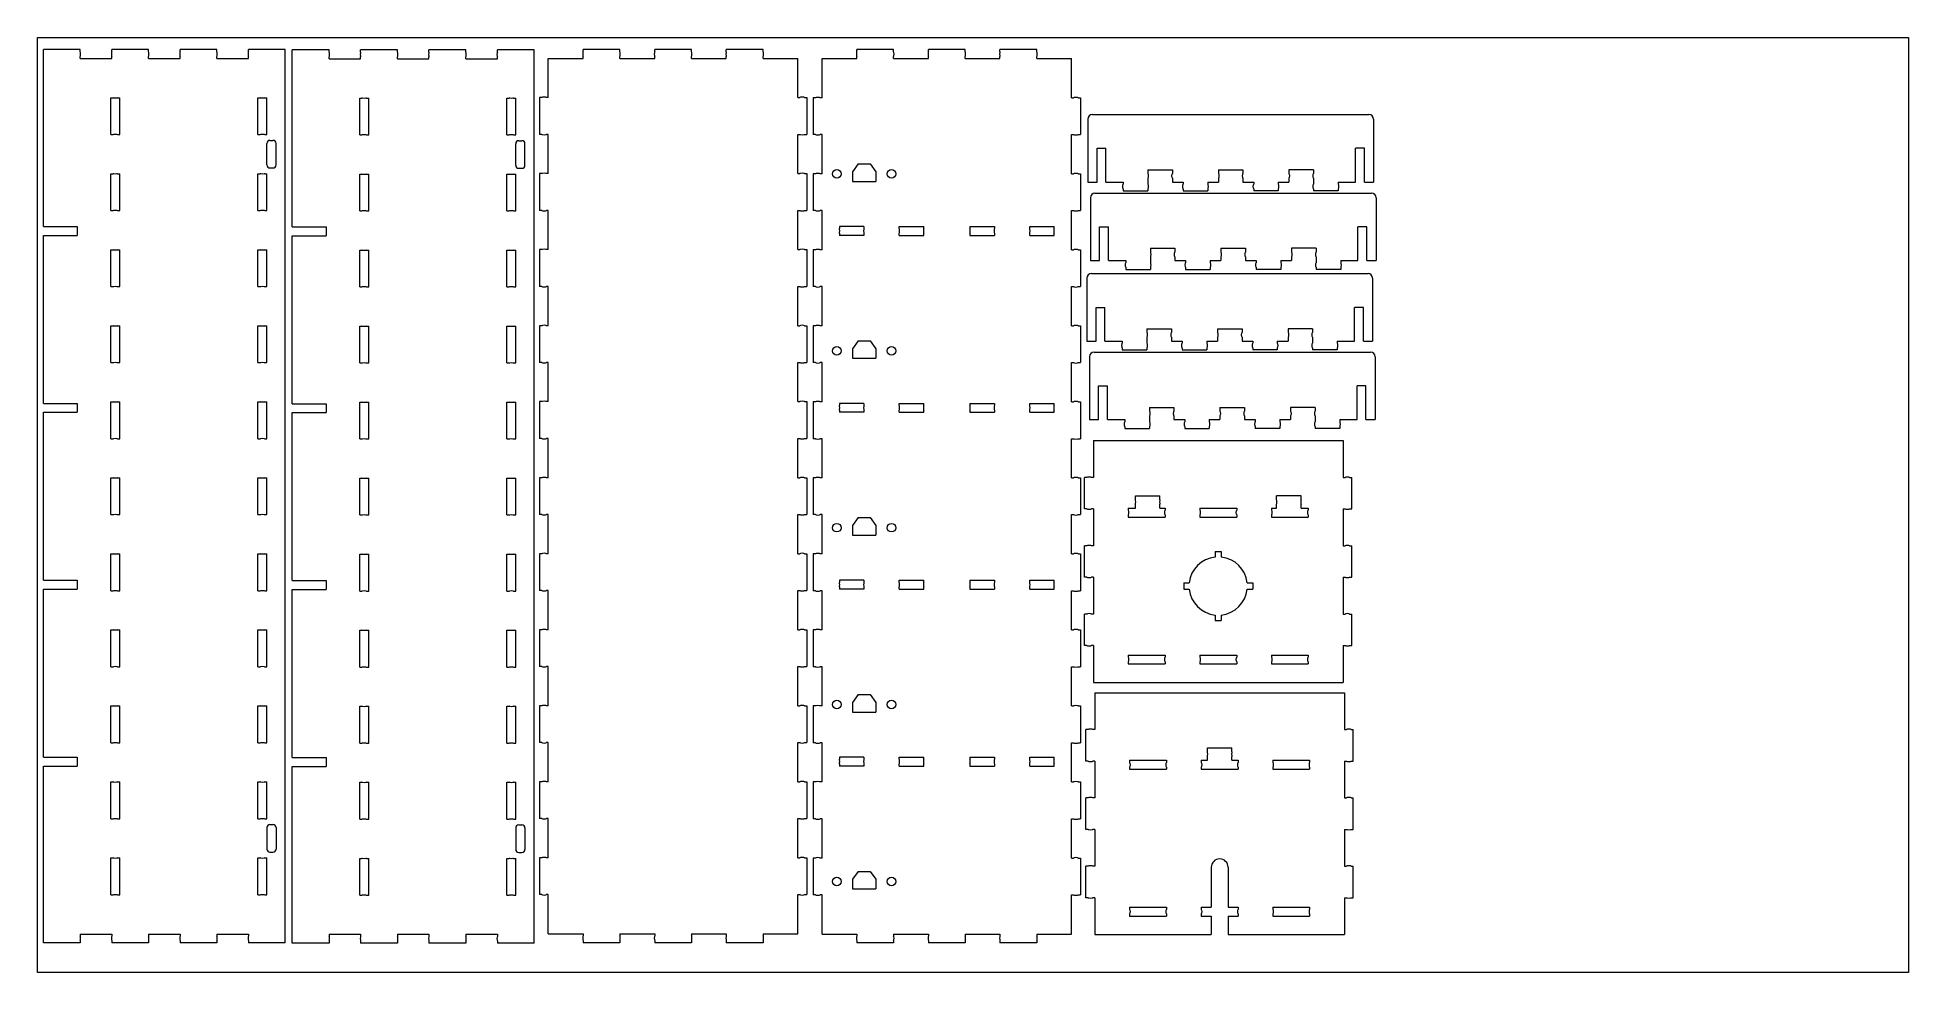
# Model space of a CAD drawing. Header units: inches. Extents: x -2.2 to 21.8, y -0.5 to 11.5.
import ezdxf

# ---------------------------------------------------------------- set-up
doc = ezdxf.new("R2010")
doc.units = ezdxf.units.IN
doc.header["$MEASUREMENT"] = 0
doc.layers.add('Visible', color=7, linetype='Continuous', lineweight=0)

# ---------------------------------------------------------------- blocks, each defined once
blk = doc.blocks.new('Block_1')
at = {"layer": 'Visible', "color": 1, "lineweight": 0, "true_color": 0xff0000}
for p, q in [((-1.701, 11.343), (-2.174, 11.343)), ((-2.174, 9.074), (-2.174, 11.343)), ((-1.701, 11.314), (-1.701, 11.343)), ((-1.297, 11.314), (-1.297, 11.343)), ((-0.825, 11.343), (-1.297, 11.343)), ((-0.825, 11.314), (-0.825, 11.343)), ((-0.42, 11.314), (-0.42, 11.343)), ((0.052, 11.343), (-0.42, 11.343)), ((0.052, 11.314), (0.052, 11.343)), ((0.456, 11.314), (0.456, 11.343)), ((0.929, 11.343), (0.456, 11.343)), ((0.929, -0.119), (0.929, 11.343)), ((1.492, 11.339), (1.019, 11.339)), ((1.019, 9.069), (1.019, 11.339)), ((1.492, 11.31), (1.492, 11.339)), ((1.896, 11.31), (1.896, 11.339)), ((2.368, 11.339), (1.896, 11.339)), ((2.368, 11.31), (2.368, 11.339)), ((2.772, 11.31), (2.772, 11.339)), ((3.245, 11.339), (2.772, 11.339)), ((3.245, 11.31), (3.245, 11.339)), ((3.649, 11.31), (3.649, 11.339)), ((4.122, 11.339), (3.649, 11.339)), ((4.122, -0.123), (4.122, 11.339)), ((4.749, 11.316), (4.749, 11.345)), ((5.222, 11.345), (4.749, 11.345)), ((5.222, 11.316), (5.222, 11.345)), ((5.667, 11.316), (5.667, 11.345)), ((6.14, 11.345), (5.667, 11.345)), ((6.14, 11.316), (6.14, 11.345)), ((6.586, 11.316), (6.586, 11.345)), ((7.058, 11.345), (6.586, 11.345)), ((7.058, 11.316), (7.058, 11.345)), ((8.26, 11.314), (8.26, 11.343)), ((8.732, 11.343), (8.26, 11.343)), ((8.732, 11.314), (8.732, 11.343)), ((9.178, 11.314), (9.178, 11.343)), ((9.651, 11.343), (9.178, 11.343)), ((9.651, 11.314), (9.651, 11.343)), ((10.096, 11.314), (10.096, 11.343)), ((10.569, 11.343), (10.096, 11.343)), ((10.569, 11.314), (10.569, 11.343)), ((-1.701, 11.229), (-1.701, 11.255)), ((-1.701, 11.229), (-1.297, 11.229)), ((-1.297, 11.229), (-1.297, 11.255)), ((-0.825, 11.229), (-0.825, 11.255)), ((-0.825, 11.229), (-0.42, 11.229)), ((-0.42, 11.229), (-0.42, 11.255)), ((0.052, 11.229), (0.052, 11.255)), ((0.052, 11.229), (0.456, 11.229)), ((0.456, 11.229), (0.456, 11.255)), ((1.492, 11.225), (1.492, 11.251)), ((1.492, 11.225), (1.896, 11.225)), ((1.896, 11.225), (1.896, 11.251)), ((2.368, 11.225), (2.368, 11.251)), ((2.368, 11.225), (2.772, 11.225)), ((2.772, 11.225), (2.772, 11.251)), ((3.245, 11.225), (3.245, 11.251)), ((3.245, 11.225), (3.649, 11.225)), ((3.649, 11.225), (3.649, 11.251)), ((4.303, 10.728), (4.303, 11.231)), ((4.303, 11.231), (4.749, 11.231)), ((4.749, 11.231), (4.749, 11.257)), ((5.222, 11.231), (5.222, 11.257)), ((5.222, 11.231), (5.667, 11.231)), ((5.667, 11.231), (5.667, 11.257)), ((6.14, 11.231), (6.14, 11.257)), ((6.14, 11.231), (6.586, 11.231)), ((6.586, 11.231), (6.586, 11.257)), ((7.058, 11.231), (7.058, 11.257)), ((7.058, 11.231), (7.504, 11.231)), ((7.504, 10.728), (7.504, 11.231)), ((7.814, 10.726), (7.814, 11.229)), ((7.814, 11.229), (8.26, 11.229)), ((8.26, 11.229), (8.26, 11.255)), ((8.732, 11.229), (8.732, 11.255)), ((8.732, 11.229), (9.178, 11.229)), ((9.178, 11.229), (9.178, 11.255)), ((9.651, 11.229), (9.651, 11.255)), ((9.651, 11.229), (10.096, 11.229)), ((10.096, 11.229), (10.096, 11.255)), ((10.569, 11.229), (10.569, 11.255)), ((10.569, 11.229), (11.015, 11.229)), ((11.015, 10.726), (11.015, 11.229)), ((-1.307, 10.726), (-1.28, 10.726)), ((-1.307, 10.254), (-1.307, 10.726)), ((-1.221, 10.726), (-1.193, 10.726)), ((-1.193, 10.254), (-1.193, 10.726)), ((0.578, 10.726), (0.606, 10.726)), ((0.578, 10.254), (0.578, 10.726)), ((0.665, 10.726), (0.693, 10.726)), ((0.693, 10.254), (0.693, 10.726)), ((1.885, 10.722), (1.913, 10.722)), ((1.885, 10.249), (1.885, 10.722)), ((1.972, 10.722), (1.999, 10.722)), ((1.999, 10.249), (1.999, 10.722)), ((3.771, 10.722), (3.799, 10.722)), ((3.771, 10.249), (3.771, 10.722)), ((3.858, 10.722), (3.885, 10.722)), ((3.885, 10.249), (3.885, 10.722)), ((4.189, 10.728), (4.189, 10.256)), ((4.219, 10.728), (4.189, 10.728)), ((4.303, 10.728), (4.278, 10.728)), ((7.504, 10.728), (7.53, 10.728)), ((7.589, 10.728), (7.618, 10.728)), ((7.618, 10.728), (7.618, 10.256)), ((7.7, 10.726), (7.7, 10.253)), ((7.729, 10.726), (7.7, 10.726)), ((7.814, 10.726), (7.788, 10.726)), ((11.015, 10.726), (11.04, 10.726)), ((11.099, 10.726), (11.129, 10.726)), ((11.129, 10.726), (11.129, 10.253)), ((11.222, 10.451), (11.222, 9.644)), ((11.281, 10.511), (14.829, 10.511)), ((14.888, 10.451), (14.888, 9.644)), ((-1.307, 10.254), (-1.28, 10.254)), ((-1.221, 10.254), (-1.193, 10.254)), ((0.578, 10.254), (0.606, 10.254)), ((0.665, 10.254), (0.693, 10.254)), ((0.693, 9.864), (0.693, 10.14)), ((0.732, 10.179), (0.771, 10.179)), ((0.811, 9.864), (0.811, 10.14)), ((1.885, 10.249), (1.913, 10.249)), ((1.972, 10.249), (1.999, 10.249)), ((3.771, 10.249), (3.799, 10.249)), ((3.858, 10.249), (3.885, 10.249)), ((3.885, 9.86), (3.885, 10.136)), ((3.925, 10.175), (3.964, 10.175)), ((4.003, 9.86), (4.003, 10.136)), ((4.219, 10.256), (4.189, 10.256)), ((4.303, 10.256), (4.278, 10.256)), ((4.303, 9.753), (4.303, 10.256)), ((7.504, 10.256), (7.53, 10.256)), ((7.504, 9.753), (7.504, 10.256)), ((7.589, 10.256), (7.618, 10.256)), ((7.729, 10.253), (7.7, 10.253)), ((7.814, 10.253), (7.788, 10.253)), ((7.814, 9.75), (7.814, 10.253)), ((11.015, 10.253), (11.04, 10.253)), ((11.015, 9.75), (11.015, 10.253)), ((11.099, 10.253), (11.129, 10.253)), ((8.275, 9.878), (8.204, 9.775)), ((8.275, 9.878), (8.433, 9.878)), ((8.433, 9.878), (8.504, 9.775)), ((11.341, 10.077), (11.455, 10.077)), ((11.341, 9.644), (11.341, 10.077)), ((11.455, 9.644), (11.455, 10.077)), ((14.77, 10.077), (14.656, 10.077)), ((14.656, 9.644), (14.656, 10.077)), ((14.77, 9.644), (14.77, 10.077)), ((-1.307, 9.751), (-1.28, 9.751)), ((-1.307, 9.278), (-1.307, 9.751)), ((-1.221, 9.751), (-1.193, 9.751)), ((-1.193, 9.278), (-1.193, 9.751)), ((0.578, 9.751), (0.606, 9.751)), ((0.578, 9.278), (0.578, 9.751)), ((0.665, 9.751), (0.693, 9.751)), ((0.693, 9.278), (0.693, 9.751)), ((0.732, 9.825), (0.771, 9.825)), ((1.885, 9.746), (1.913, 9.746)), ((1.885, 9.274), (1.885, 9.746)), ((1.972, 9.746), (1.999, 9.746)), ((1.999, 9.274), (1.999, 9.746)), ((3.771, 9.746), (3.799, 9.746)), ((3.771, 9.274), (3.771, 9.746)), ((3.858, 9.746), (3.885, 9.746)), ((3.885, 9.274), (3.885, 9.746)), ((3.925, 9.821), (3.964, 9.821)), ((4.189, 9.753), (4.189, 9.28)), ((4.219, 9.753), (4.189, 9.753)), ((4.303, 9.753), (4.278, 9.753)), ((7.504, 9.753), (7.53, 9.753)), ((7.589, 9.753), (7.618, 9.753)), ((7.618, 9.753), (7.618, 9.28)), ((7.7, 9.75), (7.7, 9.278)), ((7.729, 9.75), (7.7, 9.75)), ((7.814, 9.75), (7.788, 9.75)), ((8.204, 9.775), (8.204, 9.651)), ((8.204, 9.651), (8.504, 9.651)), ((8.504, 9.775), (8.504, 9.651)), ((11.015, 9.75), (11.04, 9.75)), ((11.099, 9.75), (11.129, 9.75)), ((11.129, 9.75), (11.129, 9.278)), ((11.222, 9.644), (11.341, 9.644)), ((11.455, 9.644), (11.677, 9.644)), ((11.677, 9.644), (11.677, 9.617)), ((11.992, 9.802), (12.307, 9.802)), ((11.992, 9.802), (11.992, 9.753)), ((11.992, 9.694), (11.992, 9.617)), ((12.307, 9.802), (12.307, 9.753)), ((12.307, 9.694), (12.307, 9.644)), ((12.307, 9.644), (12.445, 9.644)), ((12.445, 9.644), (12.445, 9.617)), ((12.76, 9.644), (12.76, 9.617)), ((12.76, 9.644), (12.898, 9.644)), ((12.898, 9.802), (13.213, 9.802)), ((12.898, 9.802), (12.898, 9.753)), ((12.898, 9.694), (12.898, 9.644)), ((13.213, 9.802), (13.213, 9.753)), ((13.213, 9.694), (13.213, 9.644)), ((13.213, 9.644), (13.35, 9.644)), ((13.35, 9.644), (13.35, 9.617)), ((13.665, 9.644), (13.665, 9.617)), ((13.665, 9.644), (13.803, 9.644)), ((14.118, 9.802), (13.803, 9.802)), ((13.803, 9.802), (13.803, 9.753)), ((13.803, 9.694), (13.803, 9.644)), ((14.118, 9.802), (14.118, 9.753)), ((14.118, 9.694), (14.118, 9.617)), ((14.433, 9.644), (14.433, 9.617)), ((14.433, 9.644), (14.656, 9.644)), ((14.77, 9.644), (14.888, 9.644)), ((11.255, 9.443), (11.255, 8.636)), ((11.314, 9.502), (14.861, 9.502)), ((11.677, 9.558), (11.677, 9.53)), ((11.677, 9.53), (11.992, 9.53)), ((11.992, 9.558), (11.992, 9.53)), ((12.445, 9.558), (12.445, 9.53)), ((12.445, 9.53), (12.76, 9.53)), ((12.76, 9.558), (12.76, 9.53)), ((13.35, 9.558), (13.35, 9.53)), ((13.665, 9.53), (13.35, 9.53)), ((13.665, 9.558), (13.665, 9.53)), ((14.118, 9.558), (14.118, 9.53)), ((14.433, 9.53), (14.118, 9.53)), ((14.433, 9.558), (14.433, 9.53)), ((14.92, 9.443), (14.92, 8.636)), ((-1.307, 9.278), (-1.28, 9.278)), ((-1.221, 9.278), (-1.193, 9.278)), ((0.578, 9.278), (0.606, 9.278)), ((0.665, 9.278), (0.693, 9.278)), ((1.885, 9.274), (1.913, 9.274)), ((1.972, 9.274), (1.999, 9.274)), ((3.771, 9.274), (3.799, 9.274)), ((3.858, 9.274), (3.885, 9.274)), ((4.219, 9.28), (4.189, 9.28)), ((4.303, 9.28), (4.278, 9.28)), ((4.303, 8.777), (4.303, 9.28)), ((7.504, 9.28), (7.53, 9.28)), ((7.504, 8.777), (7.504, 9.28)), ((7.589, 9.28), (7.618, 9.28)), ((7.729, 9.278), (7.7, 9.278)), ((7.814, 9.278), (7.788, 9.278)), ((7.814, 8.775), (7.814, 9.278)), ((11.015, 9.278), (11.04, 9.278)), ((11.015, 8.775), (11.015, 9.278)), ((11.099, 9.278), (11.129, 9.278)), ((-2.174, 9.074), (-1.741, 9.074)), ((-2.174, 6.804), (-2.174, 8.96)), ((-2.174, 8.96), (-1.741, 8.96)), ((-1.741, 9.074), (-1.741, 8.96)), ((1.019, 9.069), (1.452, 9.069)), ((1.019, 6.8), (1.019, 8.955)), ((1.019, 8.955), (1.452, 8.955)), ((1.452, 9.069), (1.452, 8.955)), ((8.351, 9.074), (8.036, 9.074)), ((8.036, 9.074), (8.036, 9.046)), ((8.036, 8.987), (8.036, 8.959)), ((8.351, 8.959), (8.036, 8.959)), ((8.351, 9.074), (8.351, 9.046)), ((8.351, 8.987), (8.351, 8.959)), ((8.804, 9.074), (9.119, 9.074)), ((8.804, 9.046), (8.804, 9.074)), ((8.804, 8.959), (8.804, 8.987)), ((8.804, 8.959), (9.119, 8.959)), ((9.119, 9.046), (9.119, 9.074)), ((9.119, 8.959), (9.119, 8.987)), ((9.71, 9.074), (10.025, 9.074)), ((9.71, 9.074), (9.71, 9.046)), ((9.71, 8.987), (9.71, 8.959)), ((9.71, 8.959), (10.025, 8.959)), ((10.025, 9.074), (10.025, 9.046)), ((10.025, 8.987), (10.025, 8.959)), ((10.477, 9.074), (10.792, 9.074)), ((10.477, 9.046), (10.477, 9.074)), ((10.477, 8.959), (10.477, 8.987)), ((10.477, 8.959), (10.792, 8.959)), ((10.792, 9.046), (10.792, 9.074)), ((10.792, 8.959), (10.792, 8.987)), ((11.373, 9.069), (11.487, 9.069)), ((11.373, 8.636), (11.373, 9.069)), ((11.487, 8.636), (11.487, 9.069)), ((14.802, 9.069), (14.688, 9.069)), ((14.688, 8.636), (14.688, 9.069)), ((14.802, 8.636), (14.802, 9.069)), ((-1.307, 8.775), (-1.28, 8.775)), ((-1.307, 8.303), (-1.307, 8.775)), ((-1.221, 8.775), (-1.193, 8.775)), ((-1.193, 8.303), (-1.193, 8.775)), ((0.578, 8.775), (0.606, 8.775)), ((0.578, 8.303), (0.578, 8.775)), ((0.665, 8.775), (0.693, 8.775)), ((0.693, 8.303), (0.693, 8.775)), ((1.885, 8.771), (1.913, 8.771)), ((1.885, 8.298), (1.885, 8.771)), ((1.972, 8.771), (1.999, 8.771)), ((1.999, 8.298), (1.999, 8.771)), ((3.771, 8.771), (3.799, 8.771)), ((3.771, 8.298), (3.771, 8.771)), ((3.858, 8.771), (3.885, 8.771)), ((3.885, 8.298), (3.885, 8.771)), ((4.189, 8.777), (4.189, 8.305)), ((4.219, 8.777), (4.189, 8.777)), ((4.303, 8.777), (4.278, 8.777)), ((7.504, 8.777), (7.53, 8.777)), ((7.589, 8.777), (7.618, 8.777)), ((7.618, 8.777), (7.618, 8.305)), ((7.7, 8.775), (7.7, 8.302)), ((7.729, 8.775), (7.7, 8.775)), ((7.814, 8.775), (7.788, 8.775)), ((11.015, 8.775), (11.04, 8.775)), ((11.099, 8.775), (11.129, 8.775)), ((11.129, 8.775), (11.129, 8.302)), ((12.025, 8.794), (12.34, 8.794)), ((12.025, 8.794), (12.025, 8.745)), ((12.025, 8.686), (12.025, 8.609)), ((12.34, 8.794), (12.34, 8.745)), ((12.34, 8.686), (12.34, 8.636)), ((12.93, 8.794), (13.245, 8.794)), ((12.93, 8.794), (12.93, 8.745)), ((12.93, 8.686), (12.93, 8.636)), ((13.245, 8.794), (13.245, 8.745)), ((13.245, 8.686), (13.245, 8.636)), ((14.151, 8.794), (13.836, 8.794)), ((13.836, 8.794), (13.836, 8.745)), ((13.836, 8.686), (13.836, 8.636)), ((14.151, 8.794), (14.151, 8.745)), ((14.151, 8.686), (14.151, 8.609)), ((11.21, 8.41), (11.21, 7.603)), ((11.255, 8.636), (11.373, 8.636)), ((11.27, 8.469), (14.817, 8.469)), ((11.487, 8.636), (11.71, 8.636)), ((11.71, 8.636), (11.71, 8.609)), ((11.71, 8.55), (11.71, 8.522)), ((11.71, 8.522), (12.025, 8.522)), ((12.025, 8.55), (12.025, 8.522)), ((12.34, 8.636), (12.477, 8.636)), ((12.477, 8.636), (12.477, 8.609)), ((12.477, 8.55), (12.477, 8.522)), ((12.477, 8.522), (12.792, 8.522)), ((12.792, 8.636), (12.792, 8.609)), ((12.792, 8.636), (12.93, 8.636)), ((12.792, 8.55), (12.792, 8.522)), ((13.245, 8.636), (13.383, 8.636)), ((13.383, 8.636), (13.383, 8.609)), ((13.383, 8.55), (13.383, 8.522)), ((13.698, 8.522), (13.383, 8.522)), ((13.698, 8.636), (13.698, 8.609)), ((13.698, 8.636), (13.836, 8.636)), ((13.698, 8.55), (13.698, 8.522)), ((14.151, 8.55), (14.151, 8.522)), ((14.466, 8.522), (14.151, 8.522)), ((14.466, 8.636), (14.466, 8.609)), ((14.466, 8.636), (14.688, 8.636)), ((14.466, 8.55), (14.466, 8.522)), ((14.802, 8.636), (14.92, 8.636)), ((14.876, 8.41), (14.876, 7.603)), ((-1.307, 8.303), (-1.28, 8.303)), ((-1.221, 8.303), (-1.193, 8.303)), ((0.578, 8.303), (0.606, 8.303)), ((0.665, 8.303), (0.693, 8.303)), ((1.885, 8.298), (1.913, 8.298)), ((1.972, 8.298), (1.999, 8.298)), ((3.771, 8.298), (3.799, 8.298)), ((3.858, 8.298), (3.885, 8.298)), ((4.219, 8.305), (4.189, 8.305)), ((4.303, 8.305), (4.278, 8.305)), ((4.303, 7.801), (4.303, 8.305)), ((7.504, 8.305), (7.53, 8.305)), ((7.504, 7.801), (7.504, 8.305)), ((7.589, 8.305), (7.618, 8.305)), ((7.729, 8.302), (7.7, 8.302)), ((7.814, 8.302), (7.788, 8.302)), ((7.814, 7.799), (7.814, 8.302)), ((11.015, 8.302), (11.04, 8.302)), ((11.015, 7.799), (11.015, 8.302)), ((11.099, 8.302), (11.129, 8.302)), ((11.329, 8.036), (11.443, 8.036)), ((11.329, 7.603), (11.329, 8.036)), ((11.443, 7.603), (11.443, 8.036)), ((14.758, 8.036), (14.644, 8.036)), ((14.644, 7.603), (14.644, 8.036)), ((14.758, 7.603), (14.758, 8.036)), ((-1.307, 7.799), (-1.28, 7.799)), ((-1.307, 7.327), (-1.307, 7.799)), ((-1.221, 7.799), (-1.193, 7.799)), ((-1.193, 7.327), (-1.193, 7.799)), ((0.578, 7.799), (0.606, 7.799)), ((0.578, 7.327), (0.578, 7.799)), ((0.665, 7.799), (0.693, 7.799)), ((0.693, 7.327), (0.693, 7.799)), ((1.885, 7.795), (1.913, 7.795)), ((1.885, 7.323), (1.885, 7.795)), ((1.972, 7.795), (1.999, 7.795)), ((1.999, 7.323), (1.999, 7.795)), ((3.771, 7.795), (3.799, 7.795)), ((3.771, 7.323), (3.771, 7.795)), ((3.858, 7.795), (3.885, 7.795)), ((3.885, 7.323), (3.885, 7.795)), ((4.189, 7.801), (4.189, 7.329)), ((4.219, 7.801), (4.189, 7.801)), ((4.303, 7.801), (4.278, 7.801)), ((7.504, 7.801), (7.53, 7.801)), ((7.589, 7.801), (7.618, 7.801)), ((7.618, 7.801), (7.618, 7.329)), ((7.7, 7.799), (7.7, 7.327)), ((7.729, 7.799), (7.7, 7.799)), ((7.814, 7.799), (7.788, 7.799)), ((11.015, 7.799), (11.04, 7.799)), ((11.099, 7.799), (11.129, 7.799)), ((11.129, 7.799), (11.129, 7.327)), ((11.98, 7.761), (12.295, 7.761)), ((11.98, 7.761), (11.98, 7.712)), ((12.295, 7.761), (12.295, 7.712)), ((12.886, 7.761), (13.201, 7.761)), ((12.886, 7.761), (12.886, 7.712)), ((13.201, 7.761), (13.201, 7.712)), ((14.106, 7.761), (13.791, 7.761)), ((13.791, 7.761), (13.791, 7.712)), ((14.106, 7.761), (14.106, 7.712)), ((8.275, 7.608), (8.204, 7.506)), ((8.204, 7.506), (8.204, 7.382)), ((8.275, 7.608), (8.433, 7.608)), ((8.433, 7.608), (8.504, 7.506)), ((8.504, 7.506), (8.504, 7.382)), ((11.21, 7.603), (11.329, 7.603)), ((11.302, 7.461), (14.849, 7.461)), ((11.443, 7.603), (11.665, 7.603)), ((11.665, 7.603), (11.665, 7.576)), ((11.665, 7.517), (11.665, 7.489)), ((11.665, 7.489), (11.98, 7.489)), ((11.98, 7.653), (11.98, 7.576)), ((11.98, 7.517), (11.98, 7.489)), ((12.295, 7.653), (12.295, 7.603)), ((12.295, 7.603), (12.433, 7.603)), ((12.433, 7.603), (12.433, 7.576)), ((12.433, 7.517), (12.433, 7.489)), ((12.433, 7.489), (12.748, 7.489)), ((12.748, 7.603), (12.748, 7.576)), ((12.748, 7.603), (12.886, 7.603)), ((12.748, 7.517), (12.748, 7.489)), ((12.886, 7.653), (12.886, 7.603)), ((13.201, 7.653), (13.201, 7.603)), ((13.201, 7.603), (13.338, 7.603)), ((13.338, 7.603), (13.338, 7.576)), ((13.338, 7.517), (13.338, 7.489)), ((13.653, 7.489), (13.338, 7.489)), ((13.653, 7.603), (13.653, 7.576)), ((13.653, 7.603), (13.791, 7.603)), ((13.653, 7.517), (13.653, 7.489)), ((13.791, 7.653), (13.791, 7.603)), ((14.106, 7.653), (14.106, 7.576)), ((14.106, 7.517), (14.106, 7.489)), ((14.421, 7.489), (14.106, 7.489)), ((14.421, 7.603), (14.421, 7.576)), ((14.421, 7.603), (14.644, 7.603)), ((14.421, 7.517), (14.421, 7.489)), ((14.758, 7.603), (14.876, 7.603)), ((-1.307, 7.327), (-1.28, 7.327)), ((-1.221, 7.327), (-1.193, 7.327)), ((0.578, 7.327), (0.606, 7.327)), ((0.665, 7.327), (0.693, 7.327)), ((1.885, 7.323), (1.913, 7.323)), ((1.972, 7.323), (1.999, 7.323)), ((3.771, 7.323), (3.799, 7.323)), ((3.858, 7.323), (3.885, 7.323)), ((4.219, 7.329), (4.189, 7.329)), ((4.303, 7.329), (4.278, 7.329)), ((4.303, 6.826), (4.303, 7.329)), ((7.504, 7.329), (7.53, 7.329)), ((7.504, 6.826), (7.504, 7.329)), ((7.589, 7.329), (7.618, 7.329)), ((7.729, 7.327), (7.7, 7.327)), ((7.814, 7.327), (7.788, 7.327)), ((7.814, 6.824), (7.814, 7.327)), ((8.204, 7.382), (8.504, 7.382)), ((11.015, 7.327), (11.04, 7.327)), ((11.015, 6.824), (11.015, 7.327)), ((11.099, 7.327), (11.129, 7.327)), ((11.243, 7.402), (11.243, 6.595)), ((14.908, 7.402), (14.908, 6.595)), ((11.361, 7.028), (11.475, 7.028)), ((11.361, 6.595), (11.361, 7.028)), ((11.475, 6.595), (11.475, 7.028)), ((14.79, 7.028), (14.676, 7.028)), ((14.676, 6.595), (14.676, 7.028)), ((14.79, 6.595), (14.79, 7.028)), ((-2.174, 6.804), (-1.741, 6.804)), ((-1.741, 6.804), (-1.741, 6.69)), ((-1.307, 6.824), (-1.28, 6.824)), ((-1.307, 6.351), (-1.307, 6.824)), ((-1.221, 6.824), (-1.193, 6.824)), ((-1.193, 6.351), (-1.193, 6.824)), ((0.578, 6.824), (0.606, 6.824)), ((0.578, 6.351), (0.578, 6.824)), ((0.665, 6.824), (0.693, 6.824)), ((0.693, 6.351), (0.693, 6.824)), ((1.019, 6.8), (1.452, 6.8)), ((1.452, 6.8), (1.452, 6.686)), ((1.885, 6.82), (1.913, 6.82)), ((1.885, 6.347), (1.885, 6.82)), ((1.972, 6.82), (1.999, 6.82)), ((1.999, 6.347), (1.999, 6.82)), ((3.771, 6.82), (3.799, 6.82)), ((3.771, 6.347), (3.771, 6.82)), ((3.858, 6.82), (3.885, 6.82)), ((3.885, 6.347), (3.885, 6.82)), ((4.189, 6.826), (4.189, 6.353)), ((4.219, 6.826), (4.189, 6.826)), ((4.303, 6.826), (4.278, 6.826)), ((7.504, 6.826), (7.53, 6.826)), ((7.589, 6.826), (7.618, 6.826)), ((7.618, 6.826), (7.618, 6.353)), ((7.7, 6.824), (7.7, 6.351)), ((7.729, 6.824), (7.7, 6.824)), ((7.814, 6.824), (7.788, 6.824)), ((8.351, 6.804), (8.036, 6.804)), ((8.036, 6.804), (8.036, 6.776)), ((8.351, 6.804), (8.351, 6.776)), ((8.804, 6.804), (9.119, 6.804)), ((8.804, 6.776), (8.804, 6.804)), ((9.119, 6.776), (9.119, 6.804)), ((9.71, 6.804), (10.025, 6.804)), ((9.71, 6.804), (9.71, 6.776)), ((10.025, 6.804), (10.025, 6.776)), ((10.477, 6.804), (10.792, 6.804)), ((10.477, 6.776), (10.477, 6.804)), ((10.792, 6.776), (10.792, 6.804)), ((11.015, 6.824), (11.04, 6.824)), ((11.099, 6.824), (11.129, 6.824)), ((11.129, 6.824), (11.129, 6.351)), ((12.013, 6.753), (12.328, 6.753)), ((12.013, 6.753), (12.013, 6.704)), ((12.328, 6.753), (12.328, 6.704)), ((12.918, 6.753), (13.233, 6.753)), ((12.918, 6.753), (12.918, 6.704)), ((13.233, 6.753), (13.233, 6.704)), ((14.139, 6.753), (13.824, 6.753)), ((13.824, 6.753), (13.824, 6.704)), ((14.139, 6.753), (14.139, 6.704)), ((-2.174, 4.534), (-2.174, 6.69)), ((-2.174, 6.69), (-1.741, 6.69)), ((1.019, 4.53), (1.019, 6.686)), ((1.019, 6.686), (1.452, 6.686)), ((8.036, 6.717), (8.036, 6.69)), ((8.351, 6.69), (8.036, 6.69)), ((8.351, 6.717), (8.351, 6.69)), ((8.804, 6.69), (8.804, 6.717)), ((8.804, 6.69), (9.119, 6.69)), ((9.119, 6.69), (9.119, 6.717)), ((9.71, 6.717), (9.71, 6.69)), ((9.71, 6.69), (10.025, 6.69)), ((10.025, 6.717), (10.025, 6.69)), ((10.477, 6.69), (10.477, 6.717)), ((10.477, 6.69), (10.792, 6.69)), ((10.792, 6.69), (10.792, 6.717)), ((11.243, 6.595), (11.361, 6.595)), ((11.475, 6.595), (11.698, 6.595)), ((11.698, 6.595), (11.698, 6.568)), ((11.698, 6.509), (11.698, 6.481)), ((11.698, 6.481), (12.013, 6.481)), ((12.013, 6.644), (12.013, 6.568)), ((12.013, 6.509), (12.013, 6.481)), ((12.328, 6.644), (12.328, 6.595)), ((12.328, 6.595), (12.465, 6.595)), ((12.465, 6.595), (12.465, 6.568)), ((12.465, 6.509), (12.465, 6.481)), ((12.465, 6.481), (12.78, 6.481)), ((12.78, 6.595), (12.78, 6.568)), ((12.78, 6.595), (12.918, 6.595)), ((12.78, 6.509), (12.78, 6.481)), ((12.918, 6.644), (12.918, 6.595)), ((13.233, 6.644), (13.233, 6.595)), ((13.233, 6.595), (13.371, 6.595)), ((13.371, 6.595), (13.371, 6.568)), ((13.371, 6.509), (13.371, 6.481)), ((13.686, 6.481), (13.371, 6.481)), ((13.686, 6.595), (13.686, 6.568)), ((13.686, 6.595), (13.824, 6.595)), ((13.686, 6.509), (13.686, 6.481)), ((13.824, 6.644), (13.824, 6.595)), ((14.139, 6.644), (14.139, 6.568)), ((14.139, 6.509), (14.139, 6.481)), ((14.454, 6.481), (14.139, 6.481)), ((14.454, 6.595), (14.454, 6.568)), ((14.454, 6.595), (14.676, 6.595)), ((14.454, 6.509), (14.454, 6.481)), ((14.79, 6.595), (14.908, 6.595)), ((-1.307, 6.351), (-1.28, 6.351)), ((-1.221, 6.351), (-1.193, 6.351)), ((0.578, 6.351), (0.606, 6.351)), ((0.665, 6.351), (0.693, 6.351)), ((1.885, 6.347), (1.913, 6.347)), ((1.972, 6.347), (1.999, 6.347)), ((3.771, 6.347), (3.799, 6.347)), ((3.858, 6.347), (3.885, 6.347)), ((4.219, 6.353), (4.189, 6.353)), ((4.303, 6.353), (4.278, 6.353)), ((4.303, 5.85), (4.303, 6.353)), ((7.504, 6.353), (7.53, 6.353)), ((7.504, 5.85), (7.504, 6.353)), ((7.589, 6.353), (7.618, 6.353)), ((7.729, 6.351), (7.7, 6.351)), ((7.814, 6.351), (7.788, 6.351)), ((7.814, 5.848), (7.814, 6.351)), ((11.015, 6.351), (11.04, 6.351)), ((11.015, 5.848), (11.015, 6.351)), ((11.099, 6.351), (11.129, 6.351)), ((11.295, 6.326), (11.295, 5.854)), ((11.295, 6.326), (14.496, 6.326)), ((14.496, 6.326), (14.496, 5.854)), ((-1.307, 5.848), (-1.28, 5.848)), ((-1.307, 5.376), (-1.307, 5.848)), ((-1.221, 5.848), (-1.193, 5.848)), ((-1.193, 5.376), (-1.193, 5.848)), ((0.578, 5.848), (0.606, 5.848)), ((0.578, 5.376), (0.578, 5.848)), ((0.665, 5.848), (0.693, 5.848)), ((0.693, 5.376), (0.693, 5.848)), ((1.885, 5.844), (1.913, 5.844)), ((1.885, 5.372), (1.885, 5.844)), ((1.972, 5.844), (1.999, 5.844)), ((1.999, 5.372), (1.999, 5.844)), ((3.771, 5.844), (3.799, 5.844)), ((3.771, 5.372), (3.771, 5.844)), ((3.858, 5.844), (3.885, 5.844)), ((3.885, 5.372), (3.885, 5.844)), ((4.189, 5.85), (4.189, 5.378)), ((4.219, 5.85), (4.189, 5.85)), ((4.303, 5.85), (4.278, 5.85)), ((7.504, 5.85), (7.53, 5.85)), ((7.589, 5.85), (7.618, 5.85)), ((7.618, 5.85), (7.618, 5.378)), ((7.7, 5.848), (7.7, 5.376)), ((7.729, 5.848), (7.7, 5.848)), ((7.814, 5.848), (7.788, 5.848)), ((11.015, 5.848), (11.04, 5.848)), ((11.099, 5.848), (11.129, 5.848)), ((11.129, 5.848), (11.129, 5.376)), ((11.181, 5.45), (11.181, 5.854)), ((11.21, 5.854), (11.181, 5.854)), ((11.295, 5.854), (11.27, 5.854)), ((14.496, 5.854), (14.522, 5.854)), ((14.581, 5.854), (14.61, 5.854)), ((14.61, 5.45), (14.61, 5.854)), ((11.833, 5.618), (12.147, 5.618)), ((11.833, 5.568), (11.833, 5.618)), ((12.147, 5.568), (12.147, 5.618)), ((13.959, 5.618), (13.644, 5.618)), ((13.644, 5.568), (13.644, 5.618)), ((13.959, 5.568), (13.959, 5.618)), ((-1.307, 5.376), (-1.28, 5.376)), ((-1.221, 5.376), (-1.193, 5.376)), ((0.578, 5.376), (0.606, 5.376)), ((0.665, 5.376), (0.693, 5.376)), ((1.885, 5.372), (1.913, 5.372)), ((1.972, 5.372), (1.999, 5.372)), ((3.771, 5.372), (3.799, 5.372)), ((3.858, 5.372), (3.885, 5.372)), ((4.219, 5.378), (4.189, 5.378)), ((4.303, 5.378), (4.278, 5.378)), ((4.303, 4.875), (4.303, 5.378)), ((7.504, 5.378), (7.53, 5.378)), ((7.504, 4.875), (7.504, 5.378)), ((7.589, 5.378), (7.618, 5.378)), ((7.729, 5.376), (7.7, 5.376)), ((7.814, 5.376), (7.788, 5.376)), ((7.814, 4.873), (7.814, 5.376)), ((8.275, 5.338), (8.204, 5.236)), ((8.275, 5.338), (8.433, 5.338)), ((8.433, 5.338), (8.504, 5.236)), ((11.015, 5.376), (11.04, 5.376)), ((11.015, 4.873), (11.015, 5.376)), ((11.099, 5.376), (11.129, 5.376)), ((11.21, 5.45), (11.181, 5.45)), ((11.295, 5.45), (11.27, 5.45)), ((11.295, 5.45), (11.295, 4.977)), ((11.741, 5.46), (11.741, 5.433)), ((11.741, 5.46), (11.833, 5.46)), ((11.741, 5.374), (11.741, 5.346)), ((11.741, 5.346), (12.213, 5.346)), ((11.833, 5.46), (11.833, 5.509)), ((12.147, 5.46), (12.147, 5.509)), ((12.147, 5.46), (12.213, 5.46)), ((12.213, 5.46), (12.213, 5.433)), ((12.213, 5.374), (12.213, 5.346)), ((12.659, 5.46), (13.132, 5.46)), ((12.659, 5.46), (12.659, 5.433)), ((12.659, 5.374), (12.659, 5.346)), ((12.659, 5.346), (13.132, 5.346)), ((13.132, 5.46), (13.132, 5.433)), ((13.132, 5.374), (13.132, 5.346)), ((13.578, 5.46), (13.578, 5.433)), ((13.578, 5.46), (13.644, 5.46)), ((13.578, 5.374), (13.578, 5.346)), ((13.578, 5.346), (14.05, 5.346)), ((13.644, 5.46), (13.644, 5.509)), ((13.959, 5.46), (13.959, 5.509)), ((13.959, 5.46), (14.05, 5.46)), ((14.05, 5.46), (14.05, 5.433)), ((14.05, 5.374), (14.05, 5.346)), ((14.496, 5.45), (14.522, 5.45)), ((14.496, 5.45), (14.496, 4.977)), ((14.581, 5.45), (14.61, 5.45)), ((8.204, 5.236), (8.204, 5.112)), ((8.204, 5.112), (8.504, 5.112)), ((8.504, 5.236), (8.504, 5.112)), ((-1.307, 4.873), (-1.28, 4.873)), ((-1.307, 4.4), (-1.307, 4.873)), ((-1.221, 4.873), (-1.193, 4.873)), ((-1.193, 4.4), (-1.193, 4.873)), ((0.578, 4.873), (0.606, 4.873)), ((0.578, 4.4), (0.578, 4.873)), ((0.665, 4.873), (0.693, 4.873)), ((0.693, 4.4), (0.693, 4.873)), ((1.885, 4.868), (1.913, 4.868)), ((1.885, 4.396), (1.885, 4.868)), ((1.972, 4.868), (1.999, 4.868)), ((1.999, 4.396), (1.999, 4.868)), ((3.771, 4.868), (3.799, 4.868)), ((3.771, 4.396), (3.771, 4.868)), ((3.858, 4.868), (3.885, 4.868)), ((3.885, 4.396), (3.885, 4.868)), ((4.189, 4.875), (4.189, 4.402)), ((4.219, 4.875), (4.189, 4.875)), ((4.303, 4.875), (4.278, 4.875)), ((7.504, 4.875), (7.53, 4.875)), ((7.589, 4.875), (7.618, 4.875)), ((7.618, 4.875), (7.618, 4.402)), ((7.7, 4.873), (7.7, 4.4)), ((7.729, 4.873), (7.7, 4.873)), ((7.814, 4.873), (7.788, 4.873)), ((11.015, 4.873), (11.04, 4.873)), ((11.099, 4.873), (11.129, 4.873)), ((11.129, 4.873), (11.129, 4.4)), ((11.181, 4.573), (11.181, 4.977)), ((11.21, 4.977), (11.181, 4.977)), ((11.295, 4.977), (11.27, 4.977)), ((12.856, 4.903), (12.935, 4.903)), ((12.856, 4.903), (12.856, 4.832)), ((12.935, 4.903), (12.935, 4.832)), ((14.496, 4.977), (14.522, 4.977)), ((14.581, 4.977), (14.61, 4.977)), ((14.61, 4.573), (14.61, 4.977)), ((11.21, 4.573), (11.181, 4.573)), ((11.295, 4.573), (11.27, 4.573)), ((11.295, 4.573), (11.295, 4.101)), ((14.496, 4.573), (14.522, 4.573)), ((14.496, 4.573), (14.496, 4.101)), ((14.581, 4.573), (14.61, 4.573)), ((-2.174, 4.534), (-1.741, 4.534)), ((-2.174, 2.265), (-2.174, 4.42)), ((-2.174, 4.42), (-1.741, 4.42)), ((-1.741, 4.534), (-1.741, 4.42)), ((-1.307, 4.4), (-1.28, 4.4)), ((-1.221, 4.4), (-1.193, 4.4)), ((0.578, 4.4), (0.606, 4.4)), ((0.665, 4.4), (0.693, 4.4)), ((1.019, 4.53), (1.452, 4.53)), ((1.019, 2.26), (1.019, 4.416)), ((1.019, 4.416), (1.452, 4.416)), ((1.452, 4.53), (1.452, 4.416)), ((1.885, 4.396), (1.913, 4.396)), ((1.972, 4.396), (1.999, 4.396)), ((3.771, 4.396), (3.799, 4.396)), ((3.858, 4.396), (3.885, 4.396)), ((4.219, 4.402), (4.189, 4.402)), ((4.303, 4.402), (4.278, 4.402)), ((4.303, 3.899), (4.303, 4.402)), ((7.504, 4.402), (7.53, 4.402)), ((7.504, 3.899), (7.504, 4.402)), ((7.589, 4.402), (7.618, 4.402)), ((7.729, 4.4), (7.7, 4.4)), ((7.814, 4.4), (7.788, 4.4)), ((7.814, 3.897), (7.814, 4.4)), ((8.351, 4.534), (8.036, 4.534)), ((8.036, 4.534), (8.036, 4.507)), ((8.036, 4.448), (8.036, 4.42)), ((8.351, 4.42), (8.036, 4.42)), ((8.351, 4.534), (8.351, 4.507)), ((8.351, 4.448), (8.351, 4.42)), ((8.804, 4.534), (9.119, 4.534)), ((8.804, 4.507), (8.804, 4.534)), ((8.804, 4.42), (8.804, 4.448)), ((8.804, 4.42), (9.119, 4.42)), ((9.119, 4.507), (9.119, 4.534)), ((9.119, 4.42), (9.119, 4.448)), ((9.71, 4.534), (10.025, 4.534)), ((9.71, 4.534), (9.71, 4.507)), ((9.71, 4.448), (9.71, 4.42)), ((9.71, 4.42), (10.025, 4.42)), ((10.025, 4.534), (10.025, 4.507)), ((10.025, 4.448), (10.025, 4.42)), ((10.477, 4.534), (10.792, 4.534)), ((10.477, 4.507), (10.477, 4.534)), ((10.477, 4.42), (10.477, 4.448)), ((10.477, 4.42), (10.792, 4.42)), ((10.792, 4.507), (10.792, 4.534)), ((10.792, 4.42), (10.792, 4.448)), ((11.015, 4.4), (11.04, 4.4)), ((11.015, 3.897), (11.015, 4.4)), ((11.099, 4.4), (11.129, 4.4)), ((12.453, 4.5), (12.524, 4.5)), ((12.453, 4.5), (12.453, 4.421)), ((12.453, 4.421), (12.524, 4.421)), ((13.267, 4.5), (13.338, 4.5)), ((13.267, 4.421), (13.338, 4.421)), ((13.338, 4.5), (13.338, 4.421)), ((11.181, 3.696), (11.181, 4.101)), ((11.21, 4.101), (11.181, 4.101)), ((11.295, 4.101), (11.27, 4.101)), ((12.856, 4.088), (12.856, 4.017)), ((12.935, 4.088), (12.935, 4.017)), ((14.496, 4.101), (14.522, 4.101)), ((14.581, 4.101), (14.61, 4.101)), ((14.61, 3.696), (14.61, 4.101)), ((-1.307, 3.897), (-1.28, 3.897)), ((-1.307, 3.425), (-1.307, 3.897)), ((-1.221, 3.897), (-1.193, 3.897)), ((-1.193, 3.425), (-1.193, 3.897)), ((0.578, 3.897), (0.606, 3.897)), ((0.578, 3.425), (0.578, 3.897)), ((0.665, 3.897), (0.693, 3.897)), ((0.693, 3.425), (0.693, 3.897)), ((1.885, 3.893), (1.913, 3.893)), ((1.885, 3.42), (1.885, 3.893)), ((1.972, 3.893), (1.999, 3.893)), ((1.999, 3.42), (1.999, 3.893)), ((3.771, 3.893), (3.799, 3.893)), ((3.771, 3.42), (3.771, 3.893)), ((3.858, 3.893), (3.885, 3.893)), ((3.885, 3.42), (3.885, 3.893)), ((4.189, 3.899), (4.189, 3.427)), ((4.219, 3.899), (4.189, 3.899)), ((4.303, 3.899), (4.278, 3.899)), ((7.504, 3.899), (7.53, 3.899)), ((7.589, 3.899), (7.618, 3.899)), ((7.618, 3.899), (7.618, 3.427)), ((7.7, 3.897), (7.7, 3.425)), ((7.729, 3.897), (7.7, 3.897)), ((7.814, 3.897), (7.788, 3.897)), ((11.015, 3.897), (11.04, 3.897)), ((11.099, 3.897), (11.129, 3.897)), ((11.129, 3.897), (11.129, 3.425)), ((12.856, 4.017), (12.935, 4.017)), ((11.21, 3.696), (11.181, 3.696)), ((11.295, 3.696), (11.27, 3.696)), ((11.295, 3.696), (11.295, 3.224)), ((14.496, 3.696), (14.522, 3.696)), ((14.496, 3.696), (14.496, 3.224)), ((14.581, 3.696), (14.61, 3.696)), ((-1.307, 3.425), (-1.28, 3.425)), ((-1.221, 3.425), (-1.193, 3.425)), ((0.578, 3.425), (0.606, 3.425)), ((0.665, 3.425), (0.693, 3.425)), ((1.885, 3.42), (1.913, 3.42)), ((1.972, 3.42), (1.999, 3.42)), ((3.771, 3.42), (3.799, 3.42)), ((3.858, 3.42), (3.885, 3.42)), ((4.219, 3.427), (4.189, 3.427)), ((4.303, 3.427), (4.278, 3.427)), ((4.303, 2.924), (4.303, 3.427)), ((7.504, 3.427), (7.53, 3.427)), ((7.504, 2.924), (7.504, 3.427)), ((7.589, 3.427), (7.618, 3.427)), ((7.729, 3.425), (7.7, 3.425)), ((7.814, 3.425), (7.788, 3.425)), ((7.814, 2.921), (7.814, 3.425)), ((11.015, 3.425), (11.04, 3.425)), ((11.015, 2.921), (11.015, 3.425)), ((11.099, 3.425), (11.129, 3.425)), ((11.741, 3.574), (12.213, 3.574)), ((11.741, 3.574), (11.741, 3.547)), ((11.741, 3.488), (11.741, 3.46)), ((11.741, 3.46), (12.213, 3.46)), ((12.213, 3.574), (12.213, 3.547)), ((12.213, 3.488), (12.213, 3.46)), ((12.659, 3.574), (13.132, 3.574)), ((12.659, 3.574), (12.659, 3.547)), ((12.659, 3.488), (12.659, 3.46)), ((12.659, 3.46), (13.132, 3.46)), ((13.132, 3.574), (13.132, 3.547)), ((13.132, 3.488), (13.132, 3.46)), ((13.578, 3.574), (14.05, 3.574)), ((13.578, 3.574), (13.578, 3.547)), ((13.578, 3.488), (13.578, 3.46)), ((13.578, 3.46), (14.05, 3.46)), ((14.05, 3.574), (14.05, 3.547)), ((14.05, 3.488), (14.05, 3.46)), ((11.295, 3.224), (14.496, 3.224)), ((-1.307, 2.922), (-1.28, 2.922)), ((-1.307, 2.449), (-1.307, 2.922)), ((-1.221, 2.922), (-1.193, 2.922)), ((-1.193, 2.449), (-1.193, 2.922)), ((0.578, 2.922), (0.606, 2.922)), ((0.578, 2.449), (0.578, 2.922)), ((0.665, 2.922), (0.693, 2.922)), ((0.693, 2.449), (0.693, 2.922)), ((1.885, 2.917), (1.913, 2.917)), ((1.885, 2.445), (1.885, 2.917)), ((1.972, 2.917), (1.999, 2.917)), ((1.999, 2.445), (1.999, 2.917)), ((3.771, 2.917), (3.799, 2.917)), ((3.771, 2.445), (3.771, 2.917)), ((3.858, 2.917), (3.885, 2.917)), ((3.885, 2.445), (3.885, 2.917)), ((4.189, 2.924), (4.189, 2.451)), ((4.219, 2.924), (4.189, 2.924)), ((4.303, 2.924), (4.278, 2.924)), ((7.504, 2.924), (7.53, 2.924)), ((7.589, 2.924), (7.618, 2.924)), ((7.618, 2.924), (7.618, 2.451)), ((7.7, 2.921), (7.7, 2.449)), ((7.729, 2.921), (7.7, 2.921)), ((7.814, 2.921), (7.788, 2.921)), ((8.275, 3.069), (8.204, 2.966)), ((8.204, 2.966), (8.204, 2.842)), ((8.275, 3.069), (8.433, 3.069)), ((8.433, 3.069), (8.504, 2.966)), ((8.504, 2.966), (8.504, 2.842)), ((11.015, 2.921), (11.04, 2.921)), ((11.099, 2.921), (11.129, 2.921)), ((11.129, 2.921), (11.129, 2.449)), ((11.314, 3.091), (11.314, 2.618)), ((11.314, 3.091), (14.514, 3.091)), ((14.514, 3.091), (14.514, 2.618)), ((8.204, 2.842), (8.504, 2.842)), ((-1.307, 2.449), (-1.28, 2.449)), ((-1.221, 2.449), (-1.193, 2.449)), ((0.578, 2.449), (0.606, 2.449)), ((0.665, 2.449), (0.693, 2.449)), ((1.885, 2.445), (1.913, 2.445)), ((1.972, 2.445), (1.999, 2.445)), ((3.771, 2.445), (3.799, 2.445)), ((3.858, 2.445), (3.885, 2.445)), ((4.219, 2.451), (4.189, 2.451)), ((4.303, 2.451), (4.278, 2.451)), ((4.303, 1.948), (4.303, 2.451)), ((7.504, 2.451), (7.53, 2.451)), ((7.504, 1.948), (7.504, 2.451)), ((7.589, 2.451), (7.618, 2.451)), ((7.729, 2.449), (7.7, 2.449)), ((7.814, 2.449), (7.788, 2.449)), ((7.814, 1.946), (7.814, 2.449)), ((11.015, 2.449), (11.04, 2.449)), ((11.015, 1.946), (11.015, 2.449)), ((11.099, 2.449), (11.129, 2.449)), ((11.199, 2.214), (11.199, 2.618)), ((11.229, 2.618), (11.199, 2.618)), ((11.314, 2.618), (11.288, 2.618)), ((14.514, 2.618), (14.54, 2.618)), ((14.599, 2.618), (14.628, 2.618)), ((14.628, 2.214), (14.628, 2.618)), ((-2.174, 2.265), (-1.741, 2.265)), ((-1.741, 2.265), (-1.741, 2.15)), ((1.019, 2.26), (1.452, 2.26)), ((1.452, 2.26), (1.452, 2.146)), ((8.351, 2.264), (8.036, 2.264)), ((8.036, 2.264), (8.036, 2.237)), ((8.036, 2.178), (8.036, 2.15)), ((8.351, 2.264), (8.351, 2.237)), ((8.351, 2.178), (8.351, 2.15)), ((8.804, 2.264), (9.119, 2.264)), ((8.804, 2.237), (8.804, 2.264)), ((8.804, 2.15), (8.804, 2.178)), ((9.119, 2.237), (9.119, 2.264)), ((9.119, 2.15), (9.119, 2.178)), ((9.71, 2.264), (10.025, 2.264)), ((9.71, 2.264), (9.71, 2.237)), ((9.71, 2.178), (9.71, 2.15)), ((10.025, 2.264), (10.025, 2.237)), ((10.025, 2.178), (10.025, 2.15)), ((10.477, 2.264), (10.792, 2.264)), ((10.477, 2.237), (10.477, 2.264)), ((10.477, 2.15), (10.477, 2.178)), ((10.792, 2.237), (10.792, 2.264)), ((10.792, 2.15), (10.792, 2.178)), ((11.229, 2.214), (11.199, 2.214)), ((11.314, 2.214), (11.288, 2.214)), ((11.314, 2.214), (11.314, 1.742)), ((11.759, 2.225), (12.232, 2.225)), ((11.759, 2.225), (11.759, 2.197)), ((12.232, 2.225), (12.232, 2.197)), ((12.678, 2.225), (12.678, 2.197)), ((12.678, 2.225), (12.756, 2.225)), ((12.756, 2.382), (13.071, 2.382)), ((12.756, 2.333), (12.756, 2.382)), ((12.756, 2.225), (12.756, 2.274)), ((13.071, 2.333), (13.071, 2.382)), ((13.071, 2.225), (13.071, 2.274)), ((13.071, 2.225), (13.15, 2.225)), ((13.15, 2.225), (13.15, 2.197)), ((13.596, 2.225), (14.068, 2.225)), ((13.596, 2.225), (13.596, 2.197)), ((14.068, 2.225), (14.068, 2.197)), ((14.514, 2.214), (14.54, 2.214)), ((14.514, 2.214), (14.514, 1.742)), ((14.599, 2.214), (14.628, 2.214)), ((-2.174, -0.119), (-2.174, 2.15)), ((-2.174, 2.15), (-1.741, 2.15)), ((-1.307, 1.946), (-1.28, 1.946)), ((-1.307, 1.474), (-1.307, 1.946)), ((-1.221, 1.946), (-1.193, 1.946)), ((-1.193, 1.474), (-1.193, 1.946)), ((0.578, 1.946), (0.606, 1.946)), ((0.578, 1.474), (0.578, 1.946)), ((0.665, 1.946), (0.693, 1.946)), ((0.693, 1.474), (0.693, 1.946)), ((1.019, -0.123), (1.019, 2.146)), ((1.019, 2.146), (1.452, 2.146)), ((1.885, 1.942), (1.913, 1.942)), ((1.885, 1.469), (1.885, 1.942)), ((1.972, 1.942), (1.999, 1.942)), ((1.999, 1.469), (1.999, 1.942)), ((3.771, 1.942), (3.799, 1.942)), ((3.771, 1.469), (3.771, 1.942)), ((3.858, 1.942), (3.885, 1.942)), ((3.885, 1.469), (3.885, 1.942)), ((4.189, 1.948), (4.189, 1.476)), ((4.219, 1.948), (4.189, 1.948)), ((4.303, 1.948), (4.278, 1.948)), ((7.504, 1.948), (7.53, 1.948)), ((7.589, 1.948), (7.618, 1.948)), ((7.618, 1.948), (7.618, 1.476)), ((7.7, 1.946), (7.7, 1.473)), ((7.729, 1.946), (7.7, 1.946)), ((7.814, 1.946), (7.788, 1.946)), ((8.351, 2.15), (8.036, 2.15)), ((8.804, 2.15), (9.119, 2.15)), ((9.71, 2.15), (10.025, 2.15)), ((10.477, 2.15), (10.792, 2.15)), ((11.015, 1.946), (11.04, 1.946)), ((11.099, 1.946), (11.129, 1.946)), ((11.129, 1.946), (11.129, 1.473)), ((11.759, 2.138), (11.759, 2.111)), ((11.759, 2.111), (12.232, 2.111)), ((12.232, 2.138), (12.232, 2.111)), ((12.678, 2.138), (12.678, 2.111)), ((12.678, 2.111), (13.15, 2.111)), ((13.15, 2.138), (13.15, 2.111)), ((13.596, 2.138), (13.596, 2.111)), ((13.596, 2.111), (14.068, 2.111)), ((14.068, 2.138), (14.068, 2.111)), ((11.199, 1.338), (11.199, 1.742)), ((11.229, 1.742), (11.199, 1.742)), ((11.314, 1.742), (11.288, 1.742)), ((14.514, 1.742), (14.54, 1.742)), ((14.599, 1.742), (14.628, 1.742)), ((14.628, 1.338), (14.628, 1.742)), ((-1.307, 1.474), (-1.28, 1.474)), ((-1.221, 1.474), (-1.193, 1.474)), ((0.578, 1.474), (0.606, 1.474)), ((0.665, 1.474), (0.693, 1.474)), ((1.885, 1.469), (1.913, 1.469)), ((1.972, 1.469), (1.999, 1.469)), ((3.771, 1.469), (3.799, 1.469)), ((3.858, 1.469), (3.885, 1.469)), ((4.219, 1.476), (4.189, 1.476)), ((4.303, 1.476), (4.278, 1.476)), ((4.303, 0.972), (4.303, 1.476)), ((7.504, 1.476), (7.53, 1.476)), ((7.504, 0.972), (7.504, 1.476)), ((7.589, 1.476), (7.618, 1.476)), ((7.729, 1.473), (7.7, 1.473)), ((7.814, 1.473), (7.788, 1.473)), ((7.814, 0.97), (7.814, 1.473)), ((11.015, 1.473), (11.04, 1.473)), ((11.015, 0.97), (11.015, 1.473)), ((11.099, 1.473), (11.129, 1.473)), ((0.693, 1.36), (0.693, 1.084)), ((0.732, 1.399), (0.771, 1.399)), ((0.811, 1.36), (0.811, 1.084)), ((3.885, 1.356), (3.885, 1.08)), ((3.925, 1.395), (3.964, 1.395)), ((4.003, 1.356), (4.003, 1.08)), ((11.229, 1.338), (11.199, 1.338)), ((11.314, 1.338), (11.288, 1.338)), ((11.314, 1.338), (11.314, 0.865)), ((14.514, 1.338), (14.54, 1.338)), ((14.514, 1.338), (14.514, 0.865)), ((14.599, 1.338), (14.628, 1.338)), ((-1.307, 0.971), (-1.28, 0.971)), ((-1.307, 0.498), (-1.307, 0.971)), ((-1.221, 0.971), (-1.193, 0.971)), ((-1.193, 0.498), (-1.193, 0.971)), ((0.578, 0.971), (0.606, 0.971)), ((0.578, 0.498), (0.578, 0.971)), ((0.665, 0.971), (0.693, 0.971)), ((0.693, 0.498), (0.693, 0.971)), ((0.732, 1.045), (0.771, 1.045)), ((1.885, 0.966), (1.913, 0.966)), ((1.885, 0.494), (1.885, 0.966)), ((1.972, 0.966), (1.999, 0.966)), ((1.999, 0.494), (1.999, 0.966)), ((3.771, 0.966), (3.799, 0.966)), ((3.771, 0.494), (3.771, 0.966)), ((3.858, 0.966), (3.885, 0.966)), ((3.885, 0.494), (3.885, 0.966)), ((3.925, 1.041), (3.964, 1.041)), ((4.189, 0.972), (4.189, 0.5)), ((4.219, 0.972), (4.189, 0.972)), ((4.303, 0.972), (4.278, 0.972)), ((7.504, 0.972), (7.53, 0.972)), ((7.589, 0.972), (7.618, 0.972)), ((7.618, 0.972), (7.618, 0.5)), ((7.7, 0.97), (7.7, 0.498)), ((7.729, 0.97), (7.7, 0.97)), ((7.814, 0.97), (7.788, 0.97)), ((11.015, 0.97), (11.04, 0.97)), ((11.099, 0.97), (11.129, 0.97)), ((11.129, 0.97), (11.129, 0.498)), ((8.275, 0.799), (8.204, 0.697)), ((8.275, 0.799), (8.433, 0.799)), ((8.433, 0.799), (8.504, 0.697)), ((11.199, 0.461), (11.199, 0.865)), ((11.229, 0.865), (11.199, 0.865)), ((11.314, 0.865), (11.288, 0.865)), ((12.806, 0.851), (12.806, 0.339)), ((13.022, 0.851), (13.022, 0.339)), ((14.514, 0.865), (14.54, 0.865)), ((14.599, 0.865), (14.628, 0.865)), ((14.628, 0.461), (14.628, 0.865)), ((-1.307, 0.498), (-1.28, 0.498)), ((-1.221, 0.498), (-1.193, 0.498)), ((0.578, 0.498), (0.606, 0.498)), ((0.665, 0.498), (0.693, 0.498)), ((1.885, 0.494), (1.913, 0.494)), ((1.972, 0.494), (1.999, 0.494)), ((3.771, 0.494), (3.799, 0.494)), ((3.858, 0.494), (3.885, 0.494)), ((4.219, 0.5), (4.189, 0.5)), ((4.303, 0.5), (4.278, 0.5)), ((4.303, -0.003), (4.303, 0.5)), ((7.504, 0.5), (7.53, 0.5)), ((7.504, -0.003), (7.504, 0.5)), ((7.589, 0.5), (7.618, 0.5)), ((7.729, 0.498), (7.7, 0.498)), ((7.814, 0.498), (7.788, 0.498)), ((7.814, -0.005), (7.814, 0.498)), ((8.204, 0.697), (8.204, 0.573)), ((8.204, 0.573), (8.504, 0.573)), ((8.504, 0.697), (8.504, 0.573)), ((11.015, 0.498), (11.04, 0.498)), ((11.015, -0.005), (11.015, 0.498)), ((11.099, 0.498), (11.129, 0.498)), ((11.229, 0.461), (11.199, 0.461)), ((11.314, 0.461), (11.288, 0.461)), ((11.314, 0.461), (11.314, -0.011)), ((11.759, 0.339), (12.232, 0.339)), ((11.759, 0.339), (11.759, 0.311)), ((11.759, 0.252), (11.759, 0.225)), ((12.232, 0.339), (12.232, 0.311)), ((12.232, 0.252), (12.232, 0.225)), ((12.678, 0.339), (12.806, 0.339)), ((12.678, 0.339), (12.678, 0.311)), ((12.678, 0.252), (12.678, 0.225)), ((13.022, 0.339), (13.15, 0.339)), ((13.15, 0.339), (13.15, 0.311)), ((13.15, 0.252), (13.15, 0.225)), ((13.596, 0.339), (14.068, 0.339)), ((13.596, 0.339), (13.596, 0.311)), ((13.596, 0.252), (13.596, 0.225)), ((14.068, 0.339), (14.068, 0.311)), ((14.068, 0.252), (14.068, 0.225)), ((14.514, 0.461), (14.54, 0.461)), ((14.514, 0.461), (14.514, -0.011)), ((14.599, 0.461), (14.628, 0.461)), ((11.759, 0.225), (12.232, 0.225)), ((12.678, 0.225), (12.806, 0.225)), ((12.806, 0.225), (12.806, -0.011)), ((13.022, 0.225), (13.022, -0.011)), ((13.022, 0.225), (13.15, 0.225)), ((13.596, 0.225), (14.068, 0.225)), ((-1.701, -0.119), (-2.174, -0.119)), ((-1.701, -0.005), (-1.297, -0.005)), ((-1.701, -0.005), (-1.701, -0.031)), ((-1.701, -0.09), (-1.701, -0.119)), ((-1.297, -0.005), (-1.297, -0.031)), ((-1.297, -0.09), (-1.297, -0.119)), ((-0.825, -0.119), (-1.297, -0.119)), ((-0.825, -0.005), (-0.42, -0.005)), ((-0.825, -0.005), (-0.825, -0.031)), ((-0.825, -0.09), (-0.825, -0.119)), ((-0.42, -0.005), (-0.42, -0.031)), ((-0.42, -0.09), (-0.42, -0.119)), ((0.052, -0.119), (-0.42, -0.119)), ((0.052, -0.005), (0.456, -0.005)), ((0.052, -0.005), (0.052, -0.031)), ((0.052, -0.09), (0.052, -0.119)), ((0.456, -0.005), (0.456, -0.031)), ((0.456, -0.09), (0.456, -0.119)), ((0.929, -0.119), (0.456, -0.119)), ((1.492, -0.123), (1.019, -0.123)), ((1.492, -0.009), (1.896, -0.009)), ((1.492, -0.009), (1.492, -0.035)), ((1.492, -0.094), (1.492, -0.123)), ((1.896, -0.009), (1.896, -0.035)), ((1.896, -0.094), (1.896, -0.123)), ((2.368, -0.123), (1.896, -0.123)), ((2.368, -0.009), (2.772, -0.009)), ((2.368, -0.009), (2.368, -0.035)), ((2.368, -0.094), (2.368, -0.123)), ((2.772, -0.009), (2.772, -0.035)), ((2.772, -0.094), (2.772, -0.123)), ((3.245, -0.123), (2.772, -0.123)), ((3.245, -0.009), (3.649, -0.009)), ((3.245, -0.009), (3.245, -0.035)), ((3.245, -0.094), (3.245, -0.123)), ((3.649, -0.009), (3.649, -0.035)), ((3.649, -0.094), (3.649, -0.123)), ((4.122, -0.123), (3.649, -0.123)), ((4.303, -0.003), (4.749, -0.003)), ((4.749, -0.003), (4.749, -0.029)), ((4.749, -0.088), (4.749, -0.117)), ((5.222, -0.117), (4.749, -0.117)), ((5.222, -0.003), (5.222, -0.029)), ((5.222, -0.003), (5.667, -0.003)), ((5.222, -0.088), (5.222, -0.117)), ((5.667, -0.003), (5.667, -0.029)), ((5.667, -0.088), (5.667, -0.117)), ((6.14, -0.117), (5.667, -0.117)), ((6.14, -0.003), (6.14, -0.029)), ((6.14, -0.003), (6.586, -0.003)), ((6.14, -0.088), (6.14, -0.117)), ((6.586, -0.003), (6.586, -0.029)), ((6.586, -0.088), (6.586, -0.117)), ((7.058, -0.117), (6.586, -0.117)), ((7.058, -0.003), (7.058, -0.029)), ((7.058, -0.003), (7.504, -0.003)), ((7.058, -0.088), (7.058, -0.117)), ((7.814, -0.005), (8.26, -0.005)), ((8.26, -0.005), (8.26, -0.031)), ((8.26, -0.09), (8.26, -0.119)), ((8.732, -0.119), (8.26, -0.119)), ((8.732, -0.005), (9.178, -0.005)), ((8.732, -0.005), (8.732, -0.031)), ((8.732, -0.09), (8.732, -0.119)), ((9.178, -0.005), (9.178, -0.031)), ((9.178, -0.09), (9.178, -0.119)), ((9.651, -0.119), (9.178, -0.119)), ((9.651, -0.005), (10.096, -0.005)), ((9.651, -0.005), (9.651, -0.031)), ((9.651, -0.09), (9.651, -0.119)), ((10.096, -0.005), (10.096, -0.031)), ((10.096, -0.09), (10.096, -0.119)), ((10.569, -0.119), (10.096, -0.119)), ((10.569, -0.005), (11.015, -0.005)), ((10.569, -0.005), (10.569, -0.031)), ((10.569, -0.09), (10.569, -0.119)), ((11.314, -0.011), (12.806, -0.011)), ((13.022, -0.011), (14.514, -0.011))]:
    blk.add_line(p, q, dxfattribs=at)
at = {"layer": 'Visible', "color": 18, "lineweight": 0, "true_color": 0x000000}
blk.add_lwpolyline([(-2.25, -0.5), (-2.25, 11.5), (21.75, 11.5), (21.75, -0.5)], close=True, dxfattribs=at)
at = {"layer": 'Visible', "color": 1, "lineweight": 0, "true_color": 0xff0000}
for centre in [(8.002, 9.749), (8.706, 9.749), (8.002, 7.479), (8.706, 7.479), (8.002, 5.209), (8.706, 5.209), (8.002, 2.94), (8.706, 2.94), (8.002, 0.67), (8.706, 0.67)]:
    blk.add_circle(centre, 0.0551, dxfattribs=at)
for points in [[(-1.701, 11.255), (-1.698, 11.255), (-1.696, 11.268), (-1.696, 11.284), (-1.696, 11.301), (-1.698, 11.314), (-1.701, 11.314)], [(-1.297, 11.314), (-1.3, 11.314), (-1.302, 11.301), (-1.302, 11.284), (-1.302, 11.268), (-1.3, 11.255), (-1.297, 11.255)], [(-0.825, 11.255), (-0.822, 11.255), (-0.82, 11.268), (-0.82, 11.284), (-0.82, 11.301), (-0.822, 11.314), (-0.825, 11.314)], [(-0.42, 11.314), (-0.423, 11.314), (-0.425, 11.301), (-0.425, 11.284), (-0.425, 11.268), (-0.423, 11.255), (-0.42, 11.255)], [(0.052, 11.255), (0.055, 11.255), (0.057, 11.268), (0.057, 11.284), (0.057, 11.301), (0.055, 11.314), (0.052, 11.314)], [(0.456, 11.314), (0.454, 11.314), (0.451, 11.301), (0.451, 11.284), (0.451, 11.268), (0.454, 11.255), (0.456, 11.255)], [(1.492, 11.251), (1.494, 11.251), (1.497, 11.264), (1.497, 11.28), (1.497, 11.296), (1.494, 11.31), (1.492, 11.31)], [(1.896, 11.31), (1.893, 11.31), (1.891, 11.296), (1.891, 11.28), (1.891, 11.264), (1.893, 11.251), (1.896, 11.251)], [(2.368, 11.251), (2.371, 11.251), (2.373, 11.264), (2.373, 11.28), (2.373, 11.296), (2.371, 11.31), (2.368, 11.31)], [(2.772, 11.31), (2.77, 11.31), (2.768, 11.296), (2.768, 11.28), (2.768, 11.264), (2.77, 11.251), (2.772, 11.251)], [(3.245, 11.251), (3.248, 11.251), (3.25, 11.264), (3.25, 11.28), (3.25, 11.296), (3.248, 11.31), (3.245, 11.31)], [(3.649, 11.31), (3.646, 11.31), (3.644, 11.296), (3.644, 11.28), (3.644, 11.264), (3.646, 11.251), (3.649, 11.251)], [(4.749, 11.316), (4.746, 11.316), (4.744, 11.303), (4.744, 11.286), (4.744, 11.27), (4.746, 11.257), (4.749, 11.257)], [(5.222, 11.257), (5.224, 11.257), (5.226, 11.27), (5.226, 11.286), (5.226, 11.303), (5.224, 11.316), (5.222, 11.316)], [(5.667, 11.316), (5.665, 11.316), (5.662, 11.303), (5.662, 11.286), (5.662, 11.27), (5.665, 11.257), (5.667, 11.257)], [(6.14, 11.257), (6.143, 11.257), (6.145, 11.27), (6.145, 11.286), (6.145, 11.303), (6.143, 11.316), (6.14, 11.316)], [(6.586, 11.316), (6.583, 11.316), (6.581, 11.303), (6.581, 11.286), (6.581, 11.27), (6.583, 11.257), (6.586, 11.257)], [(7.058, 11.257), (7.061, 11.257), (7.063, 11.27), (7.063, 11.286), (7.063, 11.303), (7.061, 11.316), (7.058, 11.316)], [(8.26, 11.314), (8.257, 11.314), (8.255, 11.3), (8.255, 11.284), (8.255, 11.268), (8.257, 11.255), (8.26, 11.255)], [(8.732, 11.255), (8.735, 11.255), (8.737, 11.268), (8.737, 11.284), (8.737, 11.3), (8.735, 11.314), (8.732, 11.314)], [(9.178, 11.314), (9.175, 11.314), (9.173, 11.3), (9.173, 11.284), (9.173, 11.268), (9.175, 11.255), (9.178, 11.255)], [(9.651, 11.255), (9.653, 11.255), (9.655, 11.268), (9.655, 11.284), (9.655, 11.3), (9.653, 11.314), (9.651, 11.314)], [(10.096, 11.314), (10.094, 11.314), (10.091, 11.3), (10.091, 11.284), (10.091, 11.268), (10.094, 11.255), (10.096, 11.255)], [(10.569, 11.255), (10.572, 11.255), (10.574, 11.268), (10.574, 11.284), (10.574, 11.3), (10.572, 11.314), (10.569, 11.314)], [(-1.221, 10.726), (-1.221, 10.723), (-1.234, 10.721), (-1.25, 10.721), (-1.267, 10.721), (-1.28, 10.723), (-1.28, 10.726)], [(0.665, 10.726), (0.665, 10.723), (0.652, 10.721), (0.635, 10.721), (0.619, 10.721), (0.606, 10.723), (0.606, 10.726)], [(1.972, 10.722), (1.972, 10.719), (1.959, 10.717), (1.942, 10.717), (1.926, 10.717), (1.913, 10.719), (1.913, 10.722)], [(3.858, 10.722), (3.858, 10.719), (3.845, 10.717), (3.828, 10.717), (3.812, 10.717), (3.799, 10.719), (3.799, 10.722)], [(4.278, 10.728), (4.278, 10.731), (4.264, 10.733), (4.248, 10.733), (4.232, 10.733), (4.219, 10.731), (4.219, 10.728)], [(7.589, 10.728), (7.589, 10.731), (7.575, 10.733), (7.559, 10.733), (7.543, 10.733), (7.53, 10.731), (7.53, 10.728)], [(7.788, 10.726), (7.788, 10.729), (7.775, 10.731), (7.759, 10.731), (7.743, 10.731), (7.729, 10.729), (7.729, 10.726)], [(11.099, 10.726), (11.099, 10.729), (11.086, 10.731), (11.07, 10.731), (11.054, 10.731), (11.04, 10.729), (11.04, 10.726)], [(-1.28, 10.254), (-1.28, 10.256), (-1.267, 10.259), (-1.25, 10.259), (-1.234, 10.259), (-1.221, 10.256), (-1.221, 10.254)], [(0.606, 10.254), (0.606, 10.256), (0.619, 10.259), (0.635, 10.259), (0.652, 10.259), (0.665, 10.256), (0.665, 10.254)], [(1.913, 10.249), (1.913, 10.252), (1.926, 10.254), (1.942, 10.254), (1.959, 10.254), (1.972, 10.252), (1.972, 10.249)], [(3.799, 10.249), (3.799, 10.252), (3.812, 10.254), (3.828, 10.254), (3.845, 10.254), (3.858, 10.252), (3.858, 10.249)], [(4.219, 10.256), (4.219, 10.253), (4.232, 10.251), (4.248, 10.251), (4.264, 10.251), (4.278, 10.253), (4.278, 10.256)], [(7.53, 10.256), (7.53, 10.253), (7.543, 10.251), (7.559, 10.251), (7.575, 10.251), (7.589, 10.253), (7.589, 10.256)], [(7.729, 10.253), (7.729, 10.251), (7.743, 10.249), (7.759, 10.249), (7.775, 10.249), (7.788, 10.251), (7.788, 10.253)], [(11.04, 10.253), (11.04, 10.251), (11.054, 10.249), (11.07, 10.249), (11.086, 10.249), (11.099, 10.251), (11.099, 10.253)], [(-1.221, 9.751), (-1.221, 9.748), (-1.234, 9.746), (-1.25, 9.746), (-1.267, 9.746), (-1.28, 9.748), (-1.28, 9.751)], [(0.665, 9.751), (0.665, 9.748), (0.652, 9.746), (0.635, 9.746), (0.619, 9.746), (0.606, 9.748), (0.606, 9.751)], [(1.972, 9.746), (1.972, 9.744), (1.959, 9.741), (1.942, 9.741), (1.926, 9.741), (1.913, 9.744), (1.913, 9.746)], [(3.858, 9.746), (3.858, 9.744), (3.845, 9.741), (3.828, 9.741), (3.812, 9.741), (3.799, 9.744), (3.799, 9.746)], [(4.278, 9.753), (4.278, 9.755), (4.264, 9.757), (4.248, 9.757), (4.232, 9.757), (4.219, 9.755), (4.219, 9.753)], [(7.589, 9.753), (7.589, 9.755), (7.575, 9.757), (7.559, 9.757), (7.543, 9.757), (7.53, 9.755), (7.53, 9.753)], [(7.788, 9.75), (7.788, 9.753), (7.775, 9.755), (7.759, 9.755), (7.743, 9.755), (7.729, 9.753), (7.729, 9.75)], [(11.099, 9.75), (11.099, 9.753), (11.086, 9.755), (11.07, 9.755), (11.054, 9.755), (11.04, 9.753), (11.04, 9.75)], [(11.677, 9.558), (11.674, 9.558), (11.672, 9.571), (11.672, 9.587), (11.672, 9.604), (11.674, 9.617), (11.677, 9.617)], [(11.992, 9.753), (11.995, 9.753), (11.997, 9.739), (11.997, 9.723), (11.997, 9.707), (11.995, 9.694), (11.992, 9.694)], [(11.992, 9.617), (11.995, 9.617), (11.997, 9.604), (11.997, 9.587), (11.997, 9.571), (11.995, 9.558), (11.992, 9.558)], [(12.307, 9.694), (12.304, 9.694), (12.302, 9.707), (12.302, 9.723), (12.302, 9.739), (12.304, 9.753), (12.307, 9.753)], [(12.445, 9.558), (12.442, 9.558), (12.44, 9.571), (12.44, 9.587), (12.44, 9.604), (12.442, 9.617), (12.445, 9.617)], [(12.76, 9.617), (12.763, 9.617), (12.765, 9.604), (12.765, 9.587), (12.765, 9.571), (12.763, 9.558), (12.76, 9.558)], [(12.898, 9.753), (12.9, 9.753), (12.903, 9.739), (12.903, 9.723), (12.903, 9.707), (12.9, 9.694), (12.898, 9.694)], [(13.213, 9.694), (13.21, 9.694), (13.208, 9.707), (13.208, 9.723), (13.208, 9.739), (13.21, 9.753), (13.213, 9.753)], [(13.35, 9.558), (13.348, 9.558), (13.345, 9.571), (13.345, 9.587), (13.345, 9.604), (13.348, 9.617), (13.35, 9.617)], [(13.665, 9.617), (13.668, 9.617), (13.67, 9.604), (13.67, 9.587), (13.67, 9.571), (13.668, 9.558), (13.665, 9.558)], [(13.803, 9.753), (13.806, 9.753), (13.808, 9.739), (13.808, 9.723), (13.808, 9.707), (13.806, 9.694), (13.803, 9.694)], [(14.118, 9.694), (14.115, 9.694), (14.113, 9.707), (14.113, 9.723), (14.113, 9.739), (14.115, 9.753), (14.118, 9.753)], [(14.118, 9.558), (14.115, 9.558), (14.113, 9.571), (14.113, 9.587), (14.113, 9.604), (14.115, 9.617), (14.118, 9.617)], [(14.433, 9.617), (14.436, 9.617), (14.438, 9.604), (14.438, 9.587), (14.438, 9.571), (14.436, 9.558), (14.433, 9.558)], [(-1.28, 9.278), (-1.28, 9.281), (-1.267, 9.283), (-1.25, 9.283), (-1.234, 9.283), (-1.221, 9.281), (-1.221, 9.278)], [(0.606, 9.278), (0.606, 9.281), (0.619, 9.283), (0.635, 9.283), (0.652, 9.283), (0.665, 9.281), (0.665, 9.278)], [(1.913, 9.274), (1.913, 9.277), (1.926, 9.279), (1.942, 9.279), (1.959, 9.279), (1.972, 9.277), (1.972, 9.274)], [(3.799, 9.274), (3.799, 9.277), (3.812, 9.279), (3.828, 9.279), (3.845, 9.279), (3.858, 9.277), (3.858, 9.274)], [(4.219, 9.28), (4.219, 9.277), (4.232, 9.275), (4.248, 9.275), (4.264, 9.275), (4.278, 9.277), (4.278, 9.28)], [(7.53, 9.28), (7.53, 9.277), (7.543, 9.275), (7.559, 9.275), (7.575, 9.275), (7.589, 9.277), (7.589, 9.28)], [(7.729, 9.278), (7.729, 9.275), (7.743, 9.273), (7.759, 9.273), (7.775, 9.273), (7.788, 9.275), (7.788, 9.278)], [(11.04, 9.278), (11.04, 9.275), (11.054, 9.273), (11.07, 9.273), (11.086, 9.273), (11.099, 9.275), (11.099, 9.278)], [(8.036, 8.987), (8.039, 8.987), (8.041, 9), (8.041, 9.016), (8.041, 9.033), (8.039, 9.046), (8.036, 9.046)], [(8.351, 9.046), (8.349, 9.046), (8.346, 9.033), (8.346, 9.016), (8.346, 9), (8.349, 8.987), (8.351, 8.987)], [(8.804, 8.987), (8.807, 8.987), (8.809, 9), (8.809, 9.016), (8.809, 9.033), (8.807, 9.046), (8.804, 9.046)], [(9.119, 9.046), (9.116, 9.046), (9.114, 9.033), (9.114, 9.016), (9.114, 9), (9.116, 8.987), (9.119, 8.987)], [(9.71, 8.987), (9.712, 8.987), (9.715, 9), (9.715, 9.016), (9.715, 9.033), (9.712, 9.046), (9.71, 9.046)], [(10.025, 9.046), (10.022, 9.046), (10.02, 9.033), (10.02, 9.016), (10.02, 9), (10.022, 8.987), (10.025, 8.987)], [(10.477, 8.987), (10.48, 8.987), (10.482, 9), (10.482, 9.016), (10.482, 9.033), (10.48, 9.046), (10.477, 9.046)], [(10.792, 9.046), (10.79, 9.046), (10.787, 9.033), (10.787, 9.016), (10.787, 9), (10.79, 8.987), (10.792, 8.987)], [(-1.221, 8.775), (-1.221, 8.772), (-1.234, 8.77), (-1.25, 8.77), (-1.267, 8.77), (-1.28, 8.772), (-1.28, 8.775)], [(0.665, 8.775), (0.665, 8.772), (0.652, 8.77), (0.635, 8.77), (0.619, 8.77), (0.606, 8.772), (0.606, 8.775)], [(1.972, 8.771), (1.972, 8.768), (1.959, 8.766), (1.942, 8.766), (1.926, 8.766), (1.913, 8.768), (1.913, 8.771)], [(3.858, 8.771), (3.858, 8.768), (3.845, 8.766), (3.828, 8.766), (3.812, 8.766), (3.799, 8.768), (3.799, 8.771)], [(4.278, 8.777), (4.278, 8.78), (4.264, 8.782), (4.248, 8.782), (4.232, 8.782), (4.219, 8.78), (4.219, 8.777)], [(7.589, 8.777), (7.589, 8.78), (7.575, 8.782), (7.559, 8.782), (7.543, 8.782), (7.53, 8.78), (7.53, 8.777)], [(7.788, 8.775), (7.788, 8.778), (7.775, 8.78), (7.759, 8.78), (7.743, 8.78), (7.729, 8.778), (7.729, 8.775)], [(11.099, 8.775), (11.099, 8.778), (11.086, 8.78), (11.07, 8.78), (11.054, 8.78), (11.04, 8.778), (11.04, 8.775)], [(12.025, 8.745), (12.027, 8.745), (12.03, 8.731), (12.03, 8.715), (12.03, 8.699), (12.027, 8.686), (12.025, 8.686)], [(12.34, 8.686), (12.337, 8.686), (12.335, 8.699), (12.335, 8.715), (12.335, 8.731), (12.337, 8.745), (12.34, 8.745)], [(12.93, 8.745), (12.933, 8.745), (12.935, 8.731), (12.935, 8.715), (12.935, 8.699), (12.933, 8.686), (12.93, 8.686)], [(13.245, 8.686), (13.242, 8.686), (13.24, 8.699), (13.24, 8.715), (13.24, 8.731), (13.242, 8.745), (13.245, 8.745)], [(13.836, 8.745), (13.838, 8.745), (13.841, 8.731), (13.841, 8.715), (13.841, 8.699), (13.838, 8.686), (13.836, 8.686)], [(14.151, 8.686), (14.148, 8.686), (14.146, 8.699), (14.146, 8.715), (14.146, 8.731), (14.148, 8.745), (14.151, 8.745)], [(11.71, 8.55), (11.707, 8.55), (11.705, 8.563), (11.705, 8.579), (11.705, 8.596), (11.707, 8.609), (11.71, 8.609)], [(12.025, 8.609), (12.027, 8.609), (12.03, 8.596), (12.03, 8.579), (12.03, 8.563), (12.027, 8.55), (12.025, 8.55)], [(12.477, 8.55), (12.475, 8.55), (12.473, 8.563), (12.473, 8.579), (12.473, 8.596), (12.475, 8.609), (12.477, 8.609)], [(12.792, 8.609), (12.795, 8.609), (12.797, 8.596), (12.797, 8.579), (12.797, 8.563), (12.795, 8.55), (12.792, 8.55)], [(13.383, 8.55), (13.38, 8.55), (13.378, 8.563), (13.378, 8.579), (13.378, 8.596), (13.38, 8.609), (13.383, 8.609)], [(13.698, 8.609), (13.701, 8.609), (13.703, 8.596), (13.703, 8.579), (13.703, 8.563), (13.701, 8.55), (13.698, 8.55)], [(14.151, 8.55), (14.148, 8.55), (14.146, 8.563), (14.146, 8.579), (14.146, 8.596), (14.148, 8.609), (14.151, 8.609)], [(14.466, 8.609), (14.468, 8.609), (14.471, 8.596), (14.471, 8.579), (14.471, 8.563), (14.468, 8.55), (14.466, 8.55)], [(-1.28, 8.303), (-1.28, 8.305), (-1.267, 8.307), (-1.25, 8.307), (-1.234, 8.307), (-1.221, 8.305), (-1.221, 8.303)], [(0.606, 8.303), (0.606, 8.305), (0.619, 8.307), (0.635, 8.307), (0.652, 8.307), (0.665, 8.305), (0.665, 8.303)], [(1.913, 8.298), (1.913, 8.301), (1.926, 8.303), (1.942, 8.303), (1.959, 8.303), (1.972, 8.301), (1.972, 8.298)], [(3.799, 8.298), (3.799, 8.301), (3.812, 8.303), (3.828, 8.303), (3.845, 8.303), (3.858, 8.301), (3.858, 8.298)], [(4.219, 8.305), (4.219, 8.302), (4.232, 8.3), (4.248, 8.3), (4.264, 8.3), (4.278, 8.302), (4.278, 8.305)], [(7.53, 8.305), (7.53, 8.302), (7.543, 8.3), (7.559, 8.3), (7.575, 8.3), (7.589, 8.302), (7.589, 8.305)], [(7.729, 8.302), (7.729, 8.3), (7.743, 8.297), (7.759, 8.297), (7.775, 8.297), (7.788, 8.3), (7.788, 8.302)], [(11.04, 8.302), (11.04, 8.3), (11.054, 8.297), (11.07, 8.297), (11.086, 8.297), (11.099, 8.3), (11.099, 8.302)], [(-1.221, 7.799), (-1.221, 7.797), (-1.234, 7.795), (-1.25, 7.795), (-1.267, 7.795), (-1.28, 7.797), (-1.28, 7.799)], [(0.665, 7.799), (0.665, 7.797), (0.652, 7.795), (0.635, 7.795), (0.619, 7.795), (0.606, 7.797), (0.606, 7.799)], [(1.972, 7.795), (1.972, 7.792), (1.959, 7.79), (1.942, 7.79), (1.926, 7.79), (1.913, 7.792), (1.913, 7.795)], [(3.858, 7.795), (3.858, 7.792), (3.845, 7.79), (3.828, 7.79), (3.812, 7.79), (3.799, 7.792), (3.799, 7.795)], [(4.278, 7.801), (4.278, 7.804), (4.264, 7.806), (4.248, 7.806), (4.232, 7.806), (4.219, 7.804), (4.219, 7.801)], [(7.589, 7.801), (7.589, 7.804), (7.575, 7.806), (7.559, 7.806), (7.543, 7.806), (7.53, 7.804), (7.53, 7.801)], [(7.788, 7.799), (7.788, 7.802), (7.775, 7.804), (7.759, 7.804), (7.743, 7.804), (7.729, 7.802), (7.729, 7.799)], [(11.099, 7.799), (11.099, 7.802), (11.086, 7.804), (11.07, 7.804), (11.054, 7.804), (11.04, 7.802), (11.04, 7.799)], [(11.98, 7.712), (11.983, 7.712), (11.985, 7.698), (11.985, 7.682), (11.985, 7.666), (11.983, 7.653), (11.98, 7.653)], [(12.295, 7.653), (12.292, 7.653), (12.29, 7.666), (12.29, 7.682), (12.29, 7.698), (12.292, 7.712), (12.295, 7.712)], [(12.886, 7.712), (12.888, 7.712), (12.891, 7.698), (12.891, 7.682), (12.891, 7.666), (12.888, 7.653), (12.886, 7.653)], [(13.201, 7.653), (13.198, 7.653), (13.196, 7.666), (13.196, 7.682), (13.196, 7.698), (13.198, 7.712), (13.201, 7.712)], [(13.791, 7.712), (13.794, 7.712), (13.796, 7.698), (13.796, 7.682), (13.796, 7.666), (13.794, 7.653), (13.791, 7.653)], [(14.106, 7.653), (14.103, 7.653), (14.101, 7.666), (14.101, 7.682), (14.101, 7.698), (14.103, 7.712), (14.106, 7.712)], [(11.665, 7.517), (11.663, 7.517), (11.66, 7.53), (11.66, 7.546), (11.66, 7.563), (11.663, 7.576), (11.665, 7.576)], [(11.98, 7.576), (11.983, 7.576), (11.985, 7.563), (11.985, 7.546), (11.985, 7.53), (11.983, 7.517), (11.98, 7.517)], [(12.433, 7.517), (12.43, 7.517), (12.428, 7.53), (12.428, 7.546), (12.428, 7.563), (12.43, 7.576), (12.433, 7.576)], [(12.748, 7.576), (12.751, 7.576), (12.753, 7.563), (12.753, 7.546), (12.753, 7.53), (12.751, 7.517), (12.748, 7.517)], [(13.338, 7.517), (13.336, 7.517), (13.334, 7.53), (13.334, 7.546), (13.334, 7.563), (13.336, 7.576), (13.338, 7.576)], [(13.653, 7.576), (13.656, 7.576), (13.658, 7.563), (13.658, 7.546), (13.658, 7.53), (13.656, 7.517), (13.653, 7.517)], [(14.106, 7.517), (14.103, 7.517), (14.101, 7.53), (14.101, 7.546), (14.101, 7.563), (14.103, 7.576), (14.106, 7.576)], [(14.421, 7.576), (14.424, 7.576), (14.426, 7.563), (14.426, 7.546), (14.426, 7.53), (14.424, 7.517), (14.421, 7.517)], [(-1.28, 7.327), (-1.28, 7.33), (-1.267, 7.332), (-1.25, 7.332), (-1.234, 7.332), (-1.221, 7.33), (-1.221, 7.327)], [(0.606, 7.327), (0.606, 7.33), (0.619, 7.332), (0.635, 7.332), (0.652, 7.332), (0.665, 7.33), (0.665, 7.327)], [(1.913, 7.323), (1.913, 7.325), (1.926, 7.328), (1.942, 7.328), (1.959, 7.328), (1.972, 7.325), (1.972, 7.323)], [(3.799, 7.323), (3.799, 7.325), (3.812, 7.328), (3.828, 7.328), (3.845, 7.328), (3.858, 7.325), (3.858, 7.323)], [(4.219, 7.329), (4.219, 7.326), (4.232, 7.324), (4.248, 7.324), (4.264, 7.324), (4.278, 7.326), (4.278, 7.329)], [(7.53, 7.329), (7.53, 7.326), (7.543, 7.324), (7.559, 7.324), (7.575, 7.324), (7.589, 7.326), (7.589, 7.329)], [(7.729, 7.327), (7.729, 7.324), (7.743, 7.322), (7.759, 7.322), (7.775, 7.322), (7.788, 7.324), (7.788, 7.327)], [(11.04, 7.327), (11.04, 7.324), (11.054, 7.322), (11.07, 7.322), (11.086, 7.322), (11.099, 7.324), (11.099, 7.327)], [(-1.221, 6.824), (-1.221, 6.821), (-1.234, 6.819), (-1.25, 6.819), (-1.267, 6.819), (-1.28, 6.821), (-1.28, 6.824)], [(0.665, 6.824), (0.665, 6.821), (0.652, 6.819), (0.635, 6.819), (0.619, 6.819), (0.606, 6.821), (0.606, 6.824)], [(1.972, 6.82), (1.972, 6.817), (1.959, 6.815), (1.942, 6.815), (1.926, 6.815), (1.913, 6.817), (1.913, 6.82)], [(3.858, 6.82), (3.858, 6.817), (3.845, 6.815), (3.828, 6.815), (3.812, 6.815), (3.799, 6.817), (3.799, 6.82)], [(4.278, 6.826), (4.278, 6.829), (4.264, 6.831), (4.248, 6.831), (4.232, 6.831), (4.219, 6.829), (4.219, 6.826)], [(7.589, 6.826), (7.589, 6.829), (7.575, 6.831), (7.559, 6.831), (7.543, 6.831), (7.53, 6.829), (7.53, 6.826)], [(7.788, 6.824), (7.788, 6.826), (7.775, 6.829), (7.759, 6.829), (7.743, 6.829), (7.729, 6.826), (7.729, 6.824)], [(8.036, 6.717), (8.039, 6.717), (8.041, 6.73), (8.041, 6.747), (8.041, 6.763), (8.039, 6.776), (8.036, 6.776)], [(8.351, 6.776), (8.349, 6.776), (8.346, 6.763), (8.346, 6.747), (8.346, 6.73), (8.349, 6.717), (8.351, 6.717)], [(8.804, 6.717), (8.807, 6.717), (8.809, 6.73), (8.809, 6.747), (8.809, 6.763), (8.807, 6.776), (8.804, 6.776)], [(9.119, 6.776), (9.116, 6.776), (9.114, 6.763), (9.114, 6.747), (9.114, 6.73), (9.116, 6.717), (9.119, 6.717)], [(9.71, 6.717), (9.712, 6.717), (9.715, 6.73), (9.715, 6.747), (9.715, 6.763), (9.712, 6.776), (9.71, 6.776)], [(10.025, 6.776), (10.022, 6.776), (10.02, 6.763), (10.02, 6.747), (10.02, 6.73), (10.022, 6.717), (10.025, 6.717)], [(10.477, 6.717), (10.48, 6.717), (10.482, 6.73), (10.482, 6.747), (10.482, 6.763), (10.48, 6.776), (10.477, 6.776)], [(10.792, 6.776), (10.79, 6.776), (10.787, 6.763), (10.787, 6.747), (10.787, 6.73), (10.79, 6.717), (10.792, 6.717)], [(11.099, 6.824), (11.099, 6.826), (11.086, 6.829), (11.07, 6.829), (11.054, 6.829), (11.04, 6.826), (11.04, 6.824)], [(11.698, 6.509), (11.695, 6.509), (11.693, 6.522), (11.693, 6.538), (11.693, 6.554), (11.695, 6.568), (11.698, 6.568)], [(12.013, 6.704), (12.015, 6.704), (12.018, 6.69), (12.018, 6.674), (12.018, 6.658), (12.015, 6.644), (12.013, 6.644)], [(12.013, 6.568), (12.015, 6.568), (12.018, 6.554), (12.018, 6.538), (12.018, 6.522), (12.015, 6.509), (12.013, 6.509)], [(12.328, 6.644), (12.325, 6.644), (12.323, 6.658), (12.323, 6.674), (12.323, 6.69), (12.325, 6.704), (12.328, 6.704)], [(12.465, 6.509), (12.463, 6.509), (12.461, 6.522), (12.461, 6.538), (12.461, 6.554), (12.463, 6.568), (12.465, 6.568)], [(12.78, 6.568), (12.783, 6.568), (12.785, 6.554), (12.785, 6.538), (12.785, 6.522), (12.783, 6.509), (12.78, 6.509)], [(12.918, 6.704), (12.921, 6.704), (12.923, 6.69), (12.923, 6.674), (12.923, 6.658), (12.921, 6.644), (12.918, 6.644)], [(13.233, 6.644), (13.23, 6.644), (13.228, 6.658), (13.228, 6.674), (13.228, 6.69), (13.23, 6.704), (13.233, 6.704)], [(13.371, 6.509), (13.368, 6.509), (13.366, 6.522), (13.366, 6.538), (13.366, 6.554), (13.368, 6.568), (13.371, 6.568)], [(13.686, 6.568), (13.689, 6.568), (13.691, 6.554), (13.691, 6.538), (13.691, 6.522), (13.689, 6.509), (13.686, 6.509)], [(13.824, 6.704), (13.826, 6.704), (13.829, 6.69), (13.829, 6.674), (13.829, 6.658), (13.826, 6.644), (13.824, 6.644)], [(14.139, 6.644), (14.136, 6.644), (14.134, 6.658), (14.134, 6.674), (14.134, 6.69), (14.136, 6.704), (14.139, 6.704)], [(14.139, 6.509), (14.136, 6.509), (14.134, 6.522), (14.134, 6.538), (14.134, 6.554), (14.136, 6.568), (14.139, 6.568)], [(14.454, 6.568), (14.456, 6.568), (14.459, 6.554), (14.459, 6.538), (14.459, 6.522), (14.456, 6.509), (14.454, 6.509)], [(-1.28, 6.351), (-1.28, 6.354), (-1.267, 6.356), (-1.25, 6.356), (-1.234, 6.356), (-1.221, 6.354), (-1.221, 6.351)], [(0.606, 6.351), (0.606, 6.354), (0.619, 6.356), (0.635, 6.356), (0.652, 6.356), (0.665, 6.354), (0.665, 6.351)], [(1.913, 6.347), (1.913, 6.35), (1.926, 6.352), (1.942, 6.352), (1.959, 6.352), (1.972, 6.35), (1.972, 6.347)], [(3.799, 6.347), (3.799, 6.35), (3.812, 6.352), (3.828, 6.352), (3.845, 6.352), (3.858, 6.35), (3.858, 6.347)], [(4.219, 6.353), (4.219, 6.351), (4.232, 6.348), (4.248, 6.348), (4.264, 6.348), (4.278, 6.351), (4.278, 6.353)], [(7.53, 6.353), (7.53, 6.351), (7.543, 6.348), (7.559, 6.348), (7.575, 6.348), (7.589, 6.351), (7.589, 6.353)], [(7.729, 6.351), (7.729, 6.349), (7.743, 6.346), (7.759, 6.346), (7.775, 6.346), (7.788, 6.349), (7.788, 6.351)], [(11.04, 6.351), (11.04, 6.349), (11.054, 6.346), (11.07, 6.346), (11.086, 6.346), (11.099, 6.349), (11.099, 6.351)], [(-1.221, 5.848), (-1.221, 5.846), (-1.234, 5.843), (-1.25, 5.843), (-1.267, 5.843), (-1.28, 5.846), (-1.28, 5.848)], [(0.665, 5.848), (0.665, 5.846), (0.652, 5.843), (0.635, 5.843), (0.619, 5.843), (0.606, 5.846), (0.606, 5.848)], [(1.972, 5.844), (1.972, 5.841), (1.959, 5.839), (1.942, 5.839), (1.926, 5.839), (1.913, 5.841), (1.913, 5.844)], [(3.858, 5.844), (3.858, 5.841), (3.845, 5.839), (3.828, 5.839), (3.812, 5.839), (3.799, 5.841), (3.799, 5.844)], [(4.278, 5.85), (4.278, 5.853), (4.264, 5.855), (4.248, 5.855), (4.232, 5.855), (4.219, 5.853), (4.219, 5.85)], [(7.589, 5.85), (7.589, 5.853), (7.575, 5.855), (7.559, 5.855), (7.543, 5.855), (7.53, 5.853), (7.53, 5.85)], [(7.788, 5.848), (7.788, 5.851), (7.775, 5.853), (7.759, 5.853), (7.743, 5.853), (7.729, 5.851), (7.729, 5.848)], [(11.099, 5.848), (11.099, 5.851), (11.086, 5.853), (11.07, 5.853), (11.054, 5.853), (11.04, 5.851), (11.04, 5.848)], [(11.27, 5.854), (11.27, 5.857), (11.256, 5.859), (11.24, 5.859), (11.224, 5.859), (11.21, 5.857), (11.21, 5.854)], [(14.581, 5.854), (14.581, 5.857), (14.567, 5.859), (14.551, 5.859), (14.535, 5.859), (14.522, 5.857), (14.522, 5.854)], [(11.833, 5.509), (11.835, 5.509), (11.837, 5.523), (11.837, 5.539), (11.837, 5.555), (11.835, 5.568), (11.833, 5.568)], [(12.147, 5.568), (12.145, 5.568), (12.143, 5.555), (12.143, 5.539), (12.143, 5.523), (12.145, 5.509), (12.147, 5.509)], [(13.644, 5.509), (13.646, 5.509), (13.648, 5.523), (13.648, 5.539), (13.648, 5.555), (13.646, 5.568), (13.644, 5.568)], [(13.959, 5.568), (13.956, 5.568), (13.954, 5.555), (13.954, 5.539), (13.954, 5.523), (13.956, 5.509), (13.959, 5.509)], [(-1.28, 5.376), (-1.28, 5.379), (-1.267, 5.381), (-1.25, 5.381), (-1.234, 5.381), (-1.221, 5.379), (-1.221, 5.376)], [(0.606, 5.376), (0.606, 5.379), (0.619, 5.381), (0.635, 5.381), (0.652, 5.381), (0.665, 5.379), (0.665, 5.376)], [(1.913, 5.372), (1.913, 5.374), (1.926, 5.377), (1.942, 5.377), (1.959, 5.377), (1.972, 5.374), (1.972, 5.372)], [(3.799, 5.372), (3.799, 5.374), (3.812, 5.377), (3.828, 5.377), (3.845, 5.377), (3.858, 5.374), (3.858, 5.372)], [(4.219, 5.378), (4.219, 5.375), (4.232, 5.373), (4.248, 5.373), (4.264, 5.373), (4.278, 5.375), (4.278, 5.378)], [(7.53, 5.378), (7.53, 5.375), (7.543, 5.373), (7.559, 5.373), (7.575, 5.373), (7.589, 5.375), (7.589, 5.378)], [(7.729, 5.376), (7.729, 5.373), (7.743, 5.371), (7.759, 5.371), (7.775, 5.371), (7.788, 5.373), (7.788, 5.376)], [(11.04, 5.376), (11.04, 5.373), (11.054, 5.371), (11.07, 5.371), (11.086, 5.371), (11.099, 5.373), (11.099, 5.376)], [(11.21, 5.45), (11.21, 5.447), (11.224, 5.445), (11.24, 5.445), (11.256, 5.445), (11.27, 5.447), (11.27, 5.45)], [(11.741, 5.433), (11.744, 5.433), (11.746, 5.419), (11.746, 5.403), (11.746, 5.387), (11.744, 5.374), (11.741, 5.374)], [(12.213, 5.374), (12.211, 5.374), (12.209, 5.387), (12.209, 5.403), (12.209, 5.419), (12.211, 5.433), (12.213, 5.433)], [(12.659, 5.433), (12.662, 5.433), (12.664, 5.419), (12.664, 5.403), (12.664, 5.387), (12.662, 5.374), (12.659, 5.374)], [(13.132, 5.374), (13.129, 5.374), (13.127, 5.387), (13.127, 5.403), (13.127, 5.419), (13.129, 5.433), (13.132, 5.433)], [(13.578, 5.433), (13.58, 5.433), (13.583, 5.419), (13.583, 5.403), (13.583, 5.387), (13.58, 5.374), (13.578, 5.374)], [(14.05, 5.374), (14.047, 5.374), (14.045, 5.387), (14.045, 5.403), (14.045, 5.419), (14.047, 5.433), (14.05, 5.433)], [(14.522, 5.45), (14.522, 5.447), (14.535, 5.445), (14.551, 5.445), (14.567, 5.445), (14.581, 5.447), (14.581, 5.45)], [(-1.221, 4.873), (-1.221, 4.87), (-1.234, 4.868), (-1.25, 4.868), (-1.267, 4.868), (-1.28, 4.87), (-1.28, 4.873)], [(0.665, 4.873), (0.665, 4.87), (0.652, 4.868), (0.635, 4.868), (0.619, 4.868), (0.606, 4.87), (0.606, 4.873)], [(1.972, 4.868), (1.972, 4.866), (1.959, 4.864), (1.942, 4.864), (1.926, 4.864), (1.913, 4.866), (1.913, 4.868)], [(3.858, 4.868), (3.858, 4.866), (3.845, 4.864), (3.828, 4.864), (3.812, 4.864), (3.799, 4.866), (3.799, 4.868)], [(4.278, 4.875), (4.278, 4.877), (4.264, 4.88), (4.248, 4.88), (4.232, 4.88), (4.219, 4.877), (4.219, 4.875)], [(7.589, 4.875), (7.589, 4.877), (7.575, 4.88), (7.559, 4.88), (7.543, 4.88), (7.53, 4.877), (7.53, 4.875)], [(7.788, 4.873), (7.788, 4.875), (7.775, 4.877), (7.759, 4.877), (7.743, 4.877), (7.729, 4.875), (7.729, 4.873)], [(11.099, 4.873), (11.099, 4.875), (11.086, 4.877), (11.07, 4.877), (11.054, 4.877), (11.04, 4.875), (11.04, 4.873)], [(11.27, 4.977), (11.27, 4.98), (11.256, 4.982), (11.24, 4.982), (11.224, 4.982), (11.21, 4.98), (11.21, 4.977)], [(14.581, 4.977), (14.581, 4.98), (14.567, 4.982), (14.551, 4.982), (14.535, 4.982), (14.522, 4.98), (14.522, 4.977)], [(11.21, 4.573), (11.21, 4.57), (11.224, 4.568), (11.24, 4.568), (11.256, 4.568), (11.27, 4.57), (11.27, 4.573)], [(14.522, 4.573), (14.522, 4.57), (14.535, 4.568), (14.551, 4.568), (14.567, 4.568), (14.581, 4.57), (14.581, 4.573)], [(-1.28, 4.4), (-1.28, 4.403), (-1.267, 4.405), (-1.25, 4.405), (-1.234, 4.405), (-1.221, 4.403), (-1.221, 4.4)], [(0.606, 4.4), (0.606, 4.403), (0.619, 4.405), (0.635, 4.405), (0.652, 4.405), (0.665, 4.403), (0.665, 4.4)], [(1.913, 4.396), (1.913, 4.399), (1.926, 4.401), (1.942, 4.401), (1.959, 4.401), (1.972, 4.399), (1.972, 4.396)], [(3.799, 4.396), (3.799, 4.399), (3.812, 4.401), (3.828, 4.401), (3.845, 4.401), (3.858, 4.399), (3.858, 4.396)], [(4.219, 4.402), (4.219, 4.4), (4.232, 4.397), (4.248, 4.397), (4.264, 4.397), (4.278, 4.4), (4.278, 4.402)], [(7.53, 4.402), (7.53, 4.4), (7.543, 4.397), (7.559, 4.397), (7.575, 4.397), (7.589, 4.4), (7.589, 4.402)], [(7.729, 4.4), (7.729, 4.397), (7.743, 4.395), (7.759, 4.395), (7.775, 4.395), (7.788, 4.397), (7.788, 4.4)], [(8.036, 4.448), (8.039, 4.448), (8.041, 4.461), (8.041, 4.477), (8.041, 4.493), (8.039, 4.507), (8.036, 4.507)], [(8.351, 4.507), (8.349, 4.507), (8.346, 4.493), (8.346, 4.477), (8.346, 4.461), (8.349, 4.448), (8.351, 4.448)], [(8.804, 4.448), (8.807, 4.448), (8.809, 4.461), (8.809, 4.477), (8.809, 4.493), (8.807, 4.507), (8.804, 4.507)], [(9.119, 4.507), (9.116, 4.507), (9.114, 4.493), (9.114, 4.477), (9.114, 4.461), (9.116, 4.448), (9.119, 4.448)], [(9.71, 4.448), (9.712, 4.448), (9.715, 4.461), (9.715, 4.477), (9.715, 4.493), (9.712, 4.507), (9.71, 4.507)], [(10.025, 4.507), (10.022, 4.507), (10.02, 4.493), (10.02, 4.477), (10.02, 4.461), (10.022, 4.448), (10.025, 4.448)], [(10.477, 4.448), (10.48, 4.448), (10.482, 4.461), (10.482, 4.477), (10.482, 4.493), (10.48, 4.507), (10.477, 4.507)], [(10.792, 4.507), (10.79, 4.507), (10.787, 4.493), (10.787, 4.477), (10.787, 4.461), (10.79, 4.448), (10.792, 4.448)], [(11.04, 4.4), (11.04, 4.397), (11.054, 4.395), (11.07, 4.395), (11.086, 4.395), (11.099, 4.397), (11.099, 4.4)], [(11.27, 4.101), (11.27, 4.103), (11.256, 4.106), (11.24, 4.106), (11.224, 4.106), (11.21, 4.103), (11.21, 4.101)], [(14.581, 4.101), (14.581, 4.103), (14.567, 4.106), (14.551, 4.106), (14.535, 4.106), (14.522, 4.103), (14.522, 4.101)], [(-1.221, 3.897), (-1.221, 3.894), (-1.234, 3.892), (-1.25, 3.892), (-1.267, 3.892), (-1.28, 3.894), (-1.28, 3.897)], [(0.665, 3.897), (0.665, 3.894), (0.652, 3.892), (0.635, 3.892), (0.619, 3.892), (0.606, 3.894), (0.606, 3.897)], [(1.972, 3.893), (1.972, 3.89), (1.959, 3.888), (1.942, 3.888), (1.926, 3.888), (1.913, 3.89), (1.913, 3.893)], [(3.858, 3.893), (3.858, 3.89), (3.845, 3.888), (3.828, 3.888), (3.812, 3.888), (3.799, 3.89), (3.799, 3.893)], [(4.278, 3.899), (4.278, 3.902), (4.264, 3.904), (4.248, 3.904), (4.232, 3.904), (4.219, 3.902), (4.219, 3.899)], [(7.589, 3.899), (7.589, 3.902), (7.575, 3.904), (7.559, 3.904), (7.543, 3.904), (7.53, 3.902), (7.53, 3.899)], [(7.788, 3.897), (7.788, 3.9), (7.775, 3.902), (7.759, 3.902), (7.743, 3.902), (7.729, 3.9), (7.729, 3.897)], [(11.099, 3.897), (11.099, 3.9), (11.086, 3.902), (11.07, 3.902), (11.054, 3.902), (11.04, 3.9), (11.04, 3.897)], [(11.21, 3.696), (11.21, 3.694), (11.224, 3.691), (11.24, 3.691), (11.256, 3.691), (11.27, 3.694), (11.27, 3.696)], [(14.522, 3.696), (14.522, 3.694), (14.535, 3.691), (14.551, 3.691), (14.567, 3.691), (14.581, 3.694), (14.581, 3.696)], [(-1.28, 3.425), (-1.28, 3.427), (-1.267, 3.43), (-1.25, 3.43), (-1.234, 3.43), (-1.221, 3.427), (-1.221, 3.425)], [(0.606, 3.425), (0.606, 3.427), (0.619, 3.43), (0.635, 3.43), (0.652, 3.43), (0.665, 3.427), (0.665, 3.425)], [(1.913, 3.42), (1.913, 3.423), (1.926, 3.425), (1.942, 3.425), (1.959, 3.425), (1.972, 3.423), (1.972, 3.42)], [(3.799, 3.42), (3.799, 3.423), (3.812, 3.425), (3.828, 3.425), (3.845, 3.425), (3.858, 3.423), (3.858, 3.42)], [(4.219, 3.427), (4.219, 3.424), (4.232, 3.422), (4.248, 3.422), (4.264, 3.422), (4.278, 3.424), (4.278, 3.427)], [(7.53, 3.427), (7.53, 3.424), (7.543, 3.422), (7.559, 3.422), (7.575, 3.422), (7.589, 3.424), (7.589, 3.427)], [(7.729, 3.425), (7.729, 3.422), (7.743, 3.42), (7.759, 3.42), (7.775, 3.42), (7.788, 3.422), (7.788, 3.425)], [(11.04, 3.425), (11.04, 3.422), (11.054, 3.42), (11.07, 3.42), (11.086, 3.42), (11.099, 3.422), (11.099, 3.425)], [(11.741, 3.547), (11.744, 3.547), (11.746, 3.534), (11.746, 3.517), (11.746, 3.501), (11.744, 3.488), (11.741, 3.488)], [(12.213, 3.488), (12.211, 3.488), (12.209, 3.501), (12.209, 3.517), (12.209, 3.534), (12.211, 3.547), (12.213, 3.547)], [(12.659, 3.547), (12.662, 3.547), (12.664, 3.534), (12.664, 3.517), (12.664, 3.501), (12.662, 3.488), (12.659, 3.488)], [(13.132, 3.488), (13.129, 3.488), (13.127, 3.501), (13.127, 3.517), (13.127, 3.534), (13.129, 3.547), (13.132, 3.547)], [(13.578, 3.547), (13.58, 3.547), (13.583, 3.534), (13.583, 3.517), (13.583, 3.501), (13.58, 3.488), (13.578, 3.488)], [(14.05, 3.488), (14.047, 3.488), (14.045, 3.501), (14.045, 3.517), (14.045, 3.534), (14.047, 3.547), (14.05, 3.547)], [(-1.221, 2.922), (-1.221, 2.919), (-1.234, 2.917), (-1.25, 2.917), (-1.267, 2.917), (-1.28, 2.919), (-1.28, 2.922)], [(0.665, 2.922), (0.665, 2.919), (0.652, 2.917), (0.635, 2.917), (0.619, 2.917), (0.606, 2.919), (0.606, 2.922)], [(1.972, 2.917), (1.972, 2.915), (1.959, 2.912), (1.942, 2.912), (1.926, 2.912), (1.913, 2.915), (1.913, 2.917)], [(3.858, 2.917), (3.858, 2.915), (3.845, 2.912), (3.828, 2.912), (3.812, 2.912), (3.799, 2.915), (3.799, 2.917)], [(4.278, 2.924), (4.278, 2.926), (4.264, 2.929), (4.248, 2.929), (4.232, 2.929), (4.219, 2.926), (4.219, 2.924)], [(7.589, 2.924), (7.589, 2.926), (7.575, 2.929), (7.559, 2.929), (7.543, 2.929), (7.53, 2.926), (7.53, 2.924)], [(7.788, 2.921), (7.788, 2.924), (7.775, 2.926), (7.759, 2.926), (7.743, 2.926), (7.729, 2.924), (7.729, 2.921)], [(11.099, 2.921), (11.099, 2.924), (11.086, 2.926), (11.07, 2.926), (11.054, 2.926), (11.04, 2.924), (11.04, 2.921)], [(-1.28, 2.449), (-1.28, 2.452), (-1.267, 2.454), (-1.25, 2.454), (-1.234, 2.454), (-1.221, 2.452), (-1.221, 2.449)], [(0.606, 2.449), (0.606, 2.452), (0.619, 2.454), (0.635, 2.454), (0.652, 2.454), (0.665, 2.452), (0.665, 2.449)], [(1.913, 2.445), (1.913, 2.448), (1.926, 2.45), (1.942, 2.45), (1.959, 2.45), (1.972, 2.448), (1.972, 2.445)], [(3.799, 2.445), (3.799, 2.448), (3.812, 2.45), (3.828, 2.45), (3.845, 2.45), (3.858, 2.448), (3.858, 2.445)], [(4.219, 2.451), (4.219, 2.448), (4.232, 2.446), (4.248, 2.446), (4.264, 2.446), (4.278, 2.448), (4.278, 2.451)], [(7.53, 2.451), (7.53, 2.448), (7.543, 2.446), (7.559, 2.446), (7.575, 2.446), (7.589, 2.448), (7.589, 2.451)], [(7.729, 2.449), (7.729, 2.446), (7.743, 2.444), (7.759, 2.444), (7.775, 2.444), (7.788, 2.446), (7.788, 2.449)], [(11.04, 2.449), (11.04, 2.446), (11.054, 2.444), (11.07, 2.444), (11.086, 2.444), (11.099, 2.446), (11.099, 2.449)], [(11.288, 2.618), (11.288, 2.621), (11.275, 2.623), (11.258, 2.623), (11.242, 2.623), (11.229, 2.621), (11.229, 2.618)], [(14.599, 2.618), (14.599, 2.621), (14.586, 2.623), (14.569, 2.623), (14.553, 2.623), (14.54, 2.621), (14.54, 2.618)], [(8.036, 2.178), (8.039, 2.178), (8.041, 2.191), (8.041, 2.207), (8.041, 2.224), (8.039, 2.237), (8.036, 2.237)], [(8.351, 2.237), (8.349, 2.237), (8.346, 2.224), (8.346, 2.207), (8.346, 2.191), (8.349, 2.178), (8.351, 2.178)], [(8.804, 2.178), (8.807, 2.178), (8.809, 2.191), (8.809, 2.207), (8.809, 2.224), (8.807, 2.237), (8.804, 2.237)], [(9.119, 2.237), (9.116, 2.237), (9.114, 2.224), (9.114, 2.207), (9.114, 2.191), (9.116, 2.178), (9.119, 2.178)], [(9.71, 2.178), (9.712, 2.178), (9.715, 2.191), (9.715, 2.207), (9.715, 2.224), (9.712, 2.237), (9.71, 2.237)], [(10.025, 2.237), (10.022, 2.237), (10.02, 2.224), (10.02, 2.207), (10.02, 2.191), (10.022, 2.178), (10.025, 2.178)], [(10.477, 2.178), (10.48, 2.178), (10.482, 2.191), (10.482, 2.207), (10.482, 2.224), (10.48, 2.237), (10.477, 2.237)], [(10.792, 2.237), (10.79, 2.237), (10.787, 2.224), (10.787, 2.207), (10.787, 2.191), (10.79, 2.178), (10.792, 2.178)], [(11.229, 2.214), (11.229, 2.212), (11.242, 2.209), (11.258, 2.209), (11.275, 2.209), (11.288, 2.212), (11.288, 2.214)], [(11.759, 2.197), (11.762, 2.197), (11.764, 2.184), (11.764, 2.168), (11.764, 2.151), (11.762, 2.138), (11.759, 2.138)], [(12.232, 2.138), (12.229, 2.138), (12.227, 2.151), (12.227, 2.168), (12.227, 2.184), (12.229, 2.197), (12.232, 2.197)], [(12.678, 2.197), (12.68, 2.197), (12.683, 2.184), (12.683, 2.168), (12.683, 2.151), (12.68, 2.138), (12.678, 2.138)], [(12.756, 2.274), (12.759, 2.274), (12.761, 2.287), (12.761, 2.303), (12.761, 2.32), (12.759, 2.333), (12.756, 2.333)], [(13.071, 2.333), (13.069, 2.333), (13.066, 2.32), (13.066, 2.303), (13.066, 2.287), (13.069, 2.274), (13.071, 2.274)], [(13.15, 2.138), (13.147, 2.138), (13.145, 2.151), (13.145, 2.168), (13.145, 2.184), (13.147, 2.197), (13.15, 2.197)], [(13.596, 2.197), (13.599, 2.197), (13.601, 2.184), (13.601, 2.168), (13.601, 2.151), (13.599, 2.138), (13.596, 2.138)], [(14.068, 2.138), (14.066, 2.138), (14.064, 2.151), (14.064, 2.168), (14.064, 2.184), (14.066, 2.197), (14.068, 2.197)], [(14.54, 2.214), (14.54, 2.212), (14.553, 2.209), (14.569, 2.209), (14.586, 2.209), (14.599, 2.212), (14.599, 2.214)], [(-1.221, 1.946), (-1.221, 1.943), (-1.234, 1.941), (-1.25, 1.941), (-1.267, 1.941), (-1.28, 1.943), (-1.28, 1.946)], [(0.665, 1.946), (0.665, 1.943), (0.652, 1.941), (0.635, 1.941), (0.619, 1.941), (0.606, 1.943), (0.606, 1.946)], [(1.972, 1.942), (1.972, 1.939), (1.959, 1.937), (1.942, 1.937), (1.926, 1.937), (1.913, 1.939), (1.913, 1.942)], [(3.858, 1.942), (3.858, 1.939), (3.845, 1.937), (3.828, 1.937), (3.812, 1.937), (3.799, 1.939), (3.799, 1.942)], [(4.278, 1.948), (4.278, 1.951), (4.264, 1.953), (4.248, 1.953), (4.232, 1.953), (4.219, 1.951), (4.219, 1.948)], [(7.589, 1.948), (7.589, 1.951), (7.575, 1.953), (7.559, 1.953), (7.543, 1.953), (7.53, 1.951), (7.53, 1.948)], [(7.788, 1.946), (7.788, 1.949), (7.775, 1.951), (7.759, 1.951), (7.743, 1.951), (7.729, 1.949), (7.729, 1.946)], [(11.099, 1.946), (11.099, 1.949), (11.086, 1.951), (11.07, 1.951), (11.054, 1.951), (11.04, 1.949), (11.04, 1.946)], [(11.288, 1.742), (11.288, 1.745), (11.275, 1.747), (11.258, 1.747), (11.242, 1.747), (11.229, 1.745), (11.229, 1.742)], [(14.599, 1.742), (14.599, 1.745), (14.586, 1.747), (14.569, 1.747), (14.553, 1.747), (14.54, 1.745), (14.54, 1.742)], [(-1.28, 1.474), (-1.28, 1.476), (-1.267, 1.479), (-1.25, 1.479), (-1.234, 1.479), (-1.221, 1.476), (-1.221, 1.474)], [(0.606, 1.474), (0.606, 1.476), (0.619, 1.479), (0.635, 1.479), (0.652, 1.479), (0.665, 1.476), (0.665, 1.474)], [(1.913, 1.469), (1.913, 1.472), (1.926, 1.474), (1.942, 1.474), (1.959, 1.474), (1.972, 1.472), (1.972, 1.469)], [(3.799, 1.469), (3.799, 1.472), (3.812, 1.474), (3.828, 1.474), (3.845, 1.474), (3.858, 1.472), (3.858, 1.469)], [(4.219, 1.476), (4.219, 1.473), (4.232, 1.471), (4.248, 1.471), (4.264, 1.471), (4.278, 1.473), (4.278, 1.476)], [(7.53, 1.476), (7.53, 1.473), (7.543, 1.471), (7.559, 1.471), (7.575, 1.471), (7.589, 1.473), (7.589, 1.476)], [(7.729, 1.473), (7.729, 1.471), (7.743, 1.469), (7.759, 1.469), (7.775, 1.469), (7.788, 1.471), (7.788, 1.473)], [(11.04, 1.473), (11.04, 1.471), (11.054, 1.469), (11.07, 1.469), (11.086, 1.469), (11.099, 1.471), (11.099, 1.473)], [(11.229, 1.338), (11.229, 1.335), (11.242, 1.333), (11.258, 1.333), (11.275, 1.333), (11.288, 1.335), (11.288, 1.338)], [(14.54, 1.338), (14.54, 1.335), (14.553, 1.333), (14.569, 1.333), (14.586, 1.333), (14.599, 1.335), (14.599, 1.338)], [(-1.221, 0.971), (-1.221, 0.968), (-1.234, 0.966), (-1.25, 0.966), (-1.267, 0.966), (-1.28, 0.968), (-1.28, 0.971)], [(0.665, 0.971), (0.665, 0.968), (0.652, 0.966), (0.635, 0.966), (0.619, 0.966), (0.606, 0.968), (0.606, 0.971)], [(1.972, 0.966), (1.972, 0.964), (1.959, 0.961), (1.942, 0.961), (1.926, 0.961), (1.913, 0.964), (1.913, 0.966)], [(3.858, 0.966), (3.858, 0.964), (3.845, 0.961), (3.828, 0.961), (3.812, 0.961), (3.799, 0.964), (3.799, 0.966)], [(4.278, 0.972), (4.278, 0.975), (4.264, 0.977), (4.248, 0.977), (4.232, 0.977), (4.219, 0.975), (4.219, 0.972)], [(7.589, 0.972), (7.589, 0.975), (7.575, 0.977), (7.559, 0.977), (7.543, 0.977), (7.53, 0.975), (7.53, 0.972)], [(7.788, 0.97), (7.788, 0.973), (7.775, 0.975), (7.759, 0.975), (7.743, 0.975), (7.729, 0.973), (7.729, 0.97)], [(11.099, 0.97), (11.099, 0.973), (11.086, 0.975), (11.07, 0.975), (11.054, 0.975), (11.04, 0.973), (11.04, 0.97)], [(11.288, 0.865), (11.288, 0.868), (11.275, 0.87), (11.258, 0.87), (11.242, 0.87), (11.229, 0.868), (11.229, 0.865)], [(13.022, 0.851), (13.022, 0.911), (12.974, 0.959), (12.914, 0.959), (12.854, 0.959), (12.806, 0.911), (12.806, 0.851)], [(14.599, 0.865), (14.599, 0.868), (14.586, 0.87), (14.569, 0.87), (14.553, 0.87), (14.54, 0.868), (14.54, 0.865)], [(-1.28, 0.498), (-1.28, 0.501), (-1.267, 0.503), (-1.25, 0.503), (-1.234, 0.503), (-1.221, 0.501), (-1.221, 0.498)], [(0.606, 0.498), (0.606, 0.501), (0.619, 0.503), (0.635, 0.503), (0.652, 0.503), (0.665, 0.501), (0.665, 0.498)], [(1.913, 0.494), (1.913, 0.497), (1.926, 0.499), (1.942, 0.499), (1.959, 0.499), (1.972, 0.497), (1.972, 0.494)], [(3.799, 0.494), (3.799, 0.497), (3.812, 0.499), (3.828, 0.499), (3.845, 0.499), (3.858, 0.497), (3.858, 0.494)], [(4.219, 0.5), (4.219, 0.497), (4.232, 0.495), (4.248, 0.495), (4.264, 0.495), (4.278, 0.497), (4.278, 0.5)], [(7.53, 0.5), (7.53, 0.497), (7.543, 0.495), (7.559, 0.495), (7.575, 0.495), (7.589, 0.497), (7.589, 0.5)], [(7.729, 0.498), (7.729, 0.495), (7.743, 0.493), (7.759, 0.493), (7.775, 0.493), (7.788, 0.495), (7.788, 0.498)], [(11.04, 0.498), (11.04, 0.495), (11.054, 0.493), (11.07, 0.493), (11.086, 0.493), (11.099, 0.495), (11.099, 0.498)], [(11.229, 0.461), (11.229, 0.458), (11.242, 0.456), (11.258, 0.456), (11.275, 0.456), (11.288, 0.458), (11.288, 0.461)], [(11.759, 0.311), (11.762, 0.311), (11.764, 0.298), (11.764, 0.282), (11.764, 0.266), (11.762, 0.252), (11.759, 0.252)], [(12.232, 0.252), (12.229, 0.252), (12.227, 0.266), (12.227, 0.282), (12.227, 0.298), (12.229, 0.311), (12.232, 0.311)], [(12.678, 0.311), (12.68, 0.311), (12.683, 0.298), (12.683, 0.282), (12.683, 0.266), (12.68, 0.252), (12.678, 0.252)], [(13.15, 0.252), (13.147, 0.252), (13.145, 0.266), (13.145, 0.282), (13.145, 0.298), (13.147, 0.311), (13.15, 0.311)], [(13.596, 0.311), (13.599, 0.311), (13.601, 0.298), (13.601, 0.282), (13.601, 0.266), (13.599, 0.252), (13.596, 0.252)], [(14.068, 0.252), (14.066, 0.252), (14.064, 0.266), (14.064, 0.282), (14.064, 0.298), (14.066, 0.311), (14.068, 0.311)], [(14.54, 0.461), (14.54, 0.458), (14.553, 0.456), (14.569, 0.456), (14.586, 0.456), (14.599, 0.458), (14.599, 0.461)], [(-1.701, -0.09), (-1.698, -0.09), (-1.696, -0.076), (-1.696, -0.06), (-1.696, -0.044), (-1.698, -0.031), (-1.701, -0.031)], [(-1.297, -0.031), (-1.3, -0.031), (-1.302, -0.044), (-1.302, -0.06), (-1.302, -0.076), (-1.3, -0.09), (-1.297, -0.09)], [(-0.825, -0.09), (-0.822, -0.09), (-0.82, -0.076), (-0.82, -0.06), (-0.82, -0.044), (-0.822, -0.031), (-0.825, -0.031)], [(-0.42, -0.031), (-0.423, -0.031), (-0.425, -0.044), (-0.425, -0.06), (-0.425, -0.076), (-0.423, -0.09), (-0.42, -0.09)], [(0.052, -0.09), (0.055, -0.09), (0.057, -0.076), (0.057, -0.06), (0.057, -0.044), (0.055, -0.031), (0.052, -0.031)], [(0.456, -0.031), (0.454, -0.031), (0.451, -0.044), (0.451, -0.06), (0.451, -0.076), (0.454, -0.09), (0.456, -0.09)], [(1.492, -0.094), (1.494, -0.094), (1.497, -0.081), (1.497, -0.064), (1.497, -0.048), (1.494, -0.035), (1.492, -0.035)], [(1.896, -0.035), (1.893, -0.035), (1.891, -0.048), (1.891, -0.064), (1.891, -0.081), (1.893, -0.094), (1.896, -0.094)], [(2.368, -0.094), (2.371, -0.094), (2.373, -0.081), (2.373, -0.064), (2.373, -0.048), (2.371, -0.035), (2.368, -0.035)], [(2.772, -0.035), (2.77, -0.035), (2.768, -0.048), (2.768, -0.064), (2.768, -0.081), (2.77, -0.094), (2.772, -0.094)], [(3.245, -0.094), (3.248, -0.094), (3.25, -0.081), (3.25, -0.064), (3.25, -0.048), (3.248, -0.035), (3.245, -0.035)], [(3.649, -0.035), (3.646, -0.035), (3.644, -0.048), (3.644, -0.064), (3.644, -0.081), (3.646, -0.094), (3.649, -0.094)], [(4.749, -0.029), (4.746, -0.029), (4.744, -0.042), (4.744, -0.058), (4.744, -0.074), (4.746, -0.088), (4.749, -0.088)], [(5.222, -0.088), (5.224, -0.088), (5.226, -0.074), (5.226, -0.058), (5.226, -0.042), (5.224, -0.029), (5.222, -0.029)], [(5.667, -0.029), (5.665, -0.029), (5.662, -0.042), (5.662, -0.058), (5.662, -0.074), (5.665, -0.088), (5.667, -0.088)], [(6.14, -0.088), (6.143, -0.088), (6.145, -0.074), (6.145, -0.058), (6.145, -0.042), (6.143, -0.029), (6.14, -0.029)], [(6.586, -0.029), (6.583, -0.029), (6.581, -0.042), (6.581, -0.058), (6.581, -0.074), (6.583, -0.088), (6.586, -0.088)], [(7.058, -0.088), (7.061, -0.088), (7.063, -0.074), (7.063, -0.058), (7.063, -0.042), (7.061, -0.029), (7.058, -0.029)], [(8.26, -0.031), (8.257, -0.031), (8.255, -0.044), (8.255, -0.06), (8.255, -0.077), (8.257, -0.09), (8.26, -0.09)], [(8.732, -0.09), (8.735, -0.09), (8.737, -0.077), (8.737, -0.06), (8.737, -0.044), (8.735, -0.031), (8.732, -0.031)], [(9.178, -0.031), (9.175, -0.031), (9.173, -0.044), (9.173, -0.06), (9.173, -0.077), (9.175, -0.09), (9.178, -0.09)], [(9.651, -0.09), (9.653, -0.09), (9.655, -0.077), (9.655, -0.06), (9.655, -0.044), (9.653, -0.031), (9.651, -0.031)], [(10.096, -0.031), (10.094, -0.031), (10.091, -0.044), (10.091, -0.06), (10.091, -0.077), (10.094, -0.09), (10.096, -0.09)], [(10.569, -0.09), (10.572, -0.09), (10.574, -0.077), (10.574, -0.06), (10.574, -0.044), (10.572, -0.031), (10.569, -0.031)]]:
    blk.add_open_spline(points, degree=3, knots=[0, 0, 0, 0, 1, 1, 1, 2, 2, 2, 2], dxfattribs=at)
for points in [[(11.281, 10.511), (11.249, 10.511), (11.222, 10.484), (11.222, 10.451)], [(14.888, 10.451), (14.888, 10.484), (14.861, 10.511), (14.829, 10.511)], [(0.732, 10.179), (0.71, 10.179), (0.693, 10.162), (0.693, 10.14)], [(0.811, 10.14), (0.811, 10.162), (0.793, 10.179), (0.771, 10.179)], [(3.925, 10.175), (3.903, 10.175), (3.885, 10.157), (3.885, 10.136)], [(4.003, 10.136), (4.003, 10.157), (3.986, 10.175), (3.964, 10.175)], [(0.693, 9.864), (0.693, 9.843), (0.71, 9.825), (0.732, 9.825)], [(0.771, 9.825), (0.793, 9.825), (0.811, 9.843), (0.811, 9.864)], [(3.885, 9.86), (3.885, 9.838), (3.903, 9.821), (3.925, 9.821)], [(3.964, 9.821), (3.986, 9.821), (4.003, 9.838), (4.003, 9.86)], [(11.314, 9.502), (11.281, 9.502), (11.255, 9.476), (11.255, 9.443)], [(14.92, 9.443), (14.92, 9.476), (14.894, 9.502), (14.861, 9.502)], [(11.27, 8.469), (11.237, 8.469), (11.21, 8.443), (11.21, 8.41)], [(14.876, 8.41), (14.876, 8.443), (14.849, 8.469), (14.817, 8.469)], [(11.302, 7.461), (11.269, 7.461), (11.243, 7.435), (11.243, 7.402)], [(14.908, 7.402), (14.908, 7.435), (14.882, 7.461), (14.849, 7.461)], [(12.856, 4.832), (12.681, 4.814), (12.542, 4.675), (12.524, 4.5)], [(13.267, 4.5), (13.249, 4.675), (13.11, 4.814), (12.935, 4.832)], [(12.524, 4.421), (12.542, 4.245), (12.681, 4.107), (12.856, 4.088)], [(12.935, 4.088), (13.11, 4.107), (13.249, 4.245), (13.267, 4.421)], [(0.732, 1.399), (0.71, 1.399), (0.693, 1.382), (0.693, 1.36)], [(0.811, 1.36), (0.811, 1.382), (0.793, 1.399), (0.771, 1.399)], [(3.925, 1.395), (3.903, 1.395), (3.885, 1.377), (3.885, 1.356)], [(4.003, 1.356), (4.003, 1.377), (3.986, 1.395), (3.964, 1.395)], [(0.693, 1.084), (0.693, 1.063), (0.71, 1.045), (0.732, 1.045)], [(0.771, 1.045), (0.793, 1.045), (0.811, 1.063), (0.811, 1.084)], [(3.885, 1.08), (3.885, 1.058), (3.903, 1.041), (3.925, 1.041)], [(3.964, 1.041), (3.986, 1.041), (4.003, 1.058), (4.003, 1.08)]]:
    blk.add_open_spline(points, degree=3, dxfattribs=at)

msp = doc.modelspace()

# ---------------------------------------------------------------- block references
at = {"layer": 'Visible'}
msp.add_blockref('Block_1', (0, 0), dxfattribs=at)

doc.saveas('drawing.dxf')
